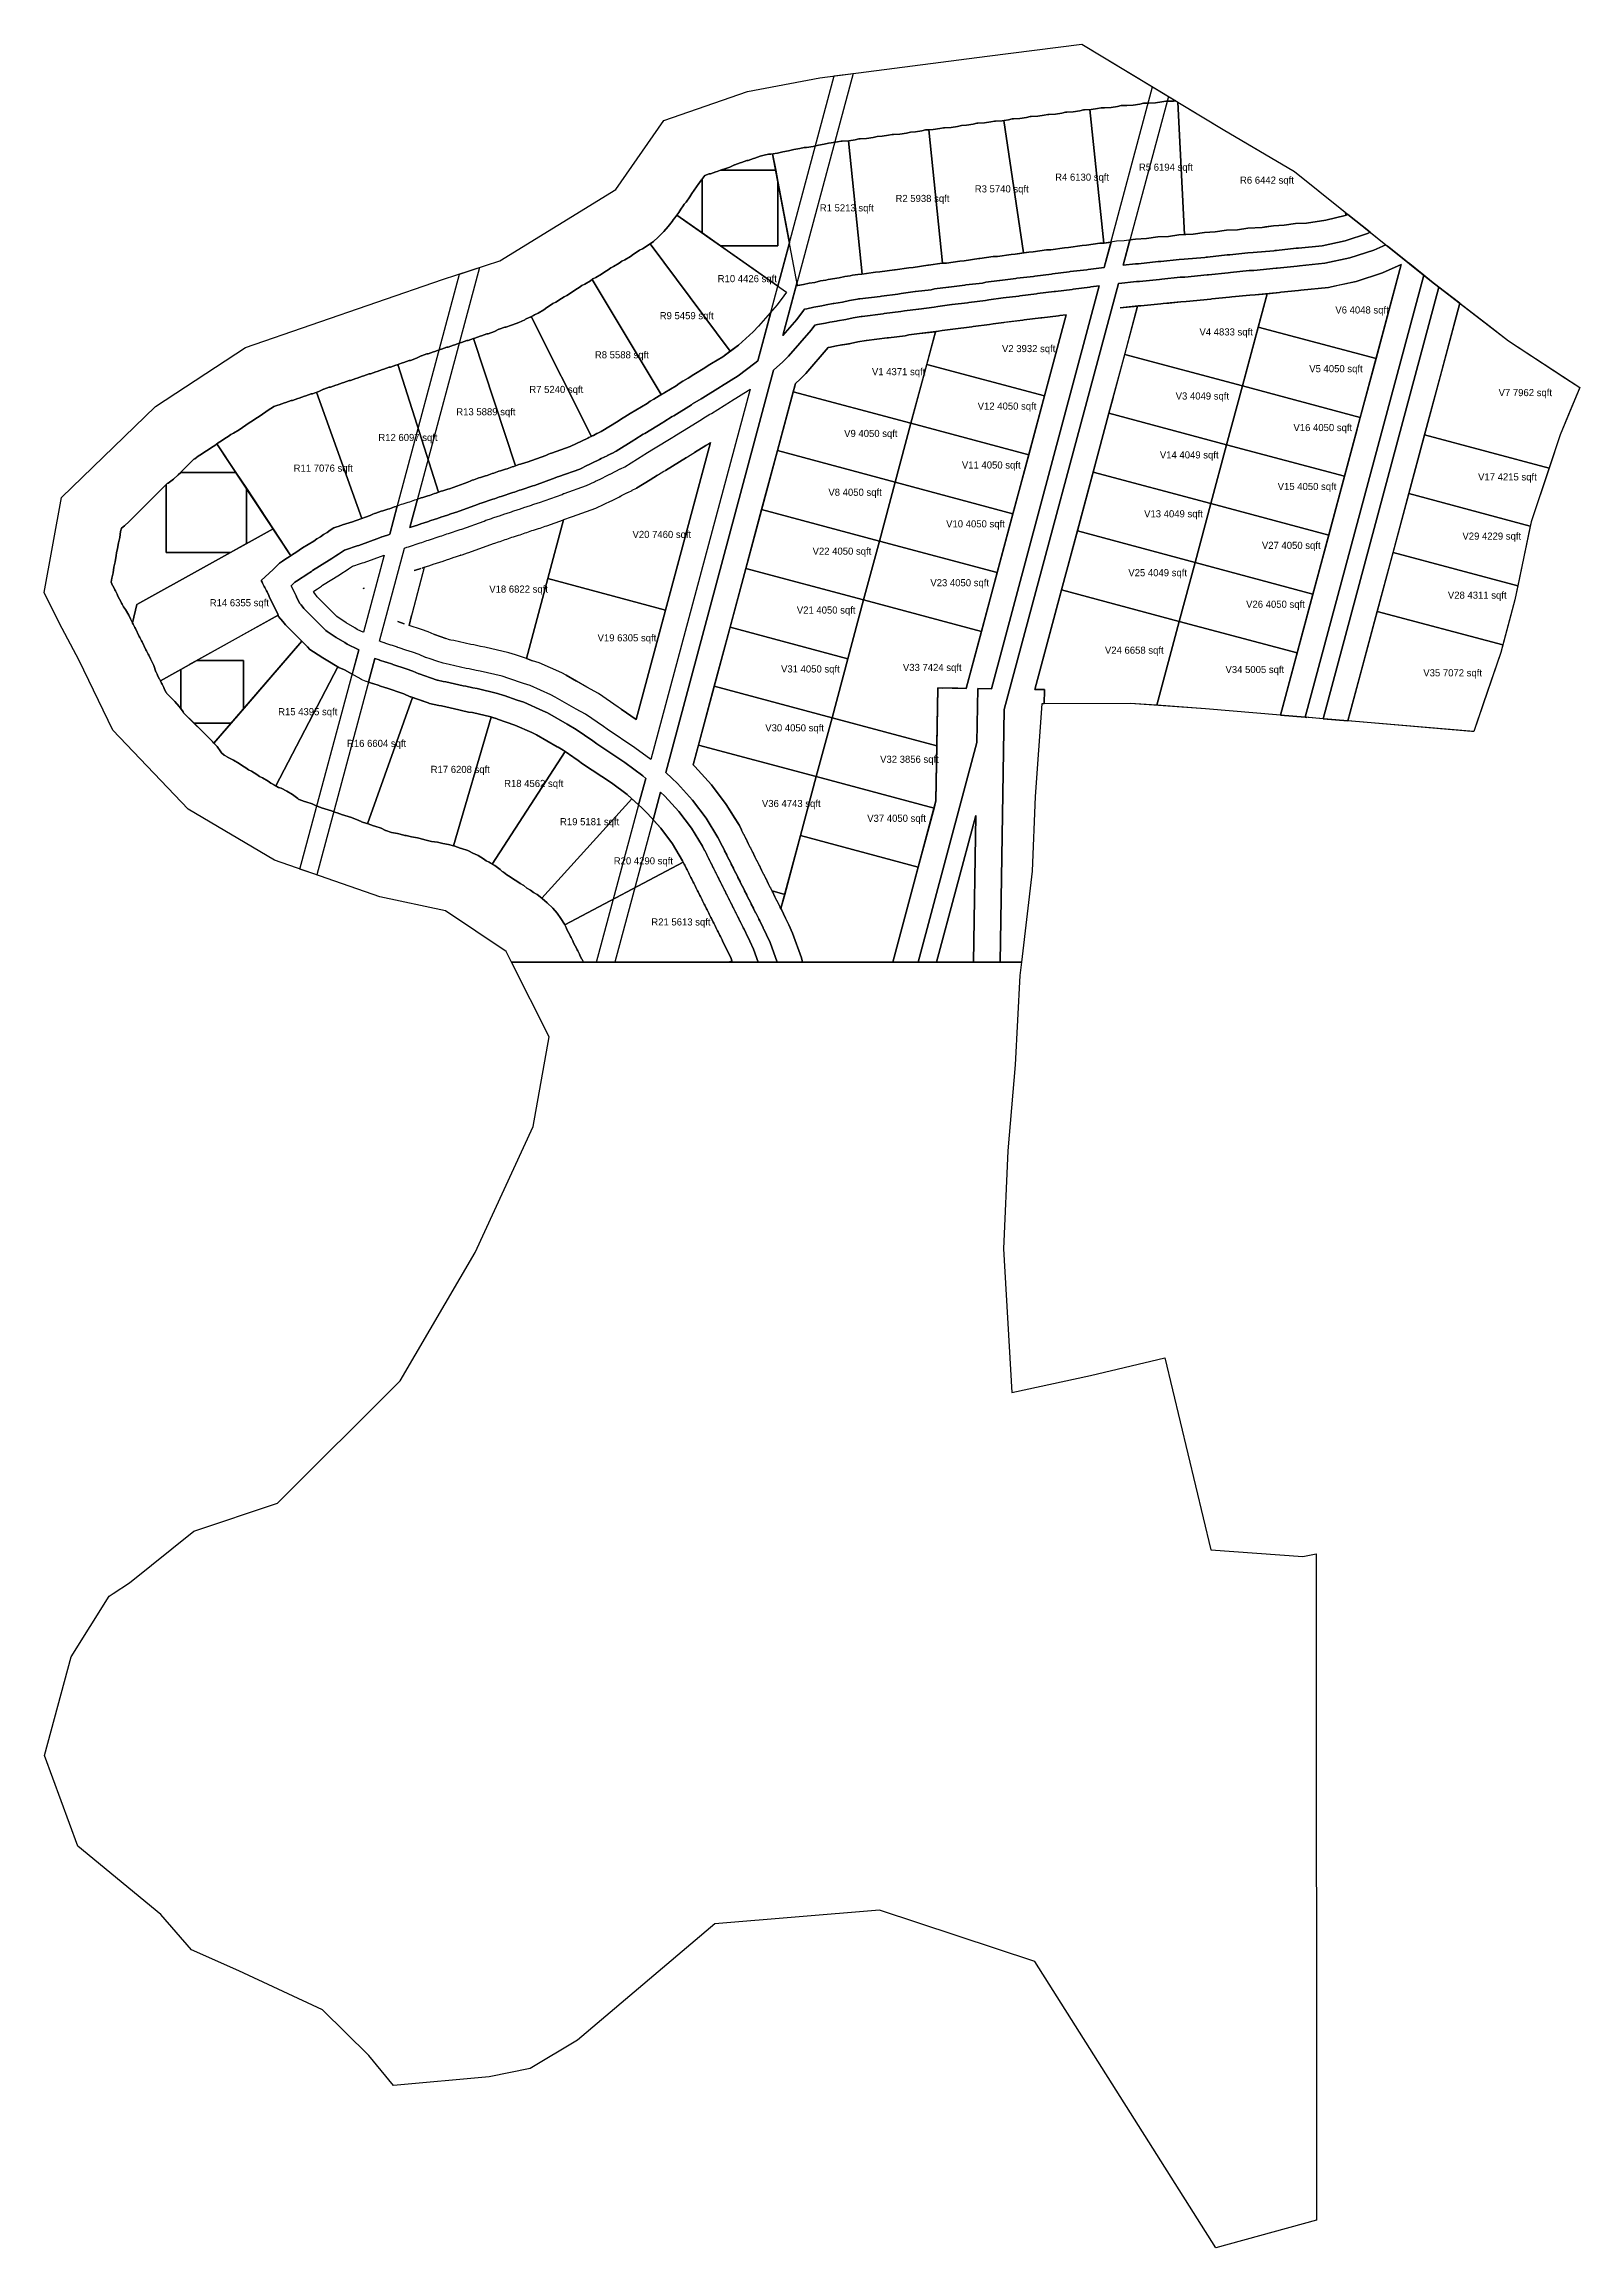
# Model space of a CAD drawing. Header units: metres. Extents: x 119 to 464, y -551 to -55.
import ezdxf

# ---------------------------------------------------------------- set-up
doc = ezdxf.new("R2010")
doc.units = ezdxf.units.M
for name, color, linetype in [('AMENITIES', 6, 'Continuous'), ('COLONY', 3, 'Continuous'), ('GARDENS', 82, 'Continuous'), ('PLOTS', 1, 'Continuous'), ('RESORT', 2, 'Continuous'), ('RIVER_PROMENADE', 62, 'Continuous'), ('ROADS', 8, 'Continuous'), ('TEXT', 7, 'Continuous')]:
    doc.layers.add(name, color=color, linetype=linetype)

msp = doc.modelspace()

# ---------------------------------------------------------------- texts
at = {"layer": 'TEXT'}
for s, p in [('R4 6130 sqft', (346.4, -85.68)), ('R5 6194 sqft', (365.24, -83.44)), ('R2 5938 sqft', (310.48, -90.47)), ('R3 5740 sqft', (328.32, -88.32)), ('R6 6442 sqft', (387.98, -86.35)), ('R1 5213 sqft', (293.45, -92.59)), ('R10 4426 sqft', (270.48, -108.51)), ('V6 4048 sqft', (409.43, -115.56)), ('R9 5459 sqft', (257.44, -116.84)), ('V4 4833 sqft', (378.86, -120.5)), ('V2 3932 sqft', (334.44, -124.25)), ('R8 5588 sqft', (242.85, -125.65)), ('V1 4371 sqft', (305.18, -129.44)), ('V5 4050 sqft', (403.56, -128.77)), ('R7 5240 sqft', (228.1, -133.44)), ('V3 4049 sqft', (373.51, -134.92)), ('V7 7962 sqft', (446.16, -134.15)), ('R13 5889 sqft', (211.67, -138.47)), ('V12 4050 sqft', (328.97, -137.19)), ('R12 6097 sqft', (194.14, -144.25)), ('V9 4050 sqft', (298.93, -143.34)), ('V16 4050 sqft', (400.01, -142.02)), ('V11 4050 sqft', (325.42, -150.44)), ('V14 4049 sqft', (369.96, -148.17)), ('R11 7076 sqft', (175.08, -151.14)), ('V15 4050 sqft', (396.46, -155.27)), ('V17 4215 sqft', (441.54, -153.12)), ('V8 4050 sqft', (295.38, -156.58)), ('V10 4050 sqft', (321.87, -163.68)), ('V13 4049 sqft', (366.41, -161.42)), ('V20 7460 sqft', (251.32, -166.06)), ('V22 4050 sqft', (291.83, -169.83)), ('V27 4050 sqft', (392.91, -168.52)), ('V29 4229 sqft', (438.02, -166.44)), ('V25 4049 sqft', (362.86, -174.67)), ('V18 6822 sqft', (219.09, -178.36)), ('V23 4050 sqft', (318.32, -176.93)), ('V28 4311 sqft', (434.75, -179.73)), ('R14 6355 sqft', (156.21, -181.43)), ('V21 4050 sqft', (288.28, -183.08)), ('V26 4050 sqft', (389.36, -181.77)), ('V19 6305 sqft', (243.46, -189.33)), ('V24 6658 sqft', (357.6, -192.11)), ('V31 4050 sqft', (284.73, -196.33)), ('V33 7424 sqft', (312.15, -195.99)), ('V34 5005 sqft', (384.72, -196.46)), ('V35 7072 sqft', (429.22, -197.2)), ('R15 4395 sqft', (171.59, -205.94)), ('V30 4050 sqft', (281.18, -209.58)), ('R16 6604 sqft', (187.08, -213.08)), ('R17 6208 sqft', (205.91, -218.93)), ('V32 3856 sqft', (307.02, -216.65)), ('R18 4562 sqft', (222.43, -222.09)), ('V36 4743 sqft', (280.43, -226.6)), ('R19 5181 sqft', (235.01, -230.69)), ('V37 4050 sqft', (304.12, -229.93)), ('R20 4290 sqft', (247.1, -239.51)), ('R21 5613 sqft', (255.55, -253.25))]:
    msp.add_text(s, height=1.6, dxfattribs=at).set_placement(p)

# ---------------------------------------------------------------- linework, layer by layer
at = {"layer": 'AMENITIES'}
for points in [[(284.01, -100.36), (271.14, -100.36), (266.98, -97.43), (266.98, -85.34), (267.58, -84.52), (268.56, -84.17), (268.85, -84.1), (270.06, -83.67), (270.35, -83.6), (271.1, -83.33), (283.53, -83.33), (284.01, -85.85), (284.01, -100.36)], [(164.44, -167.31), (160.87, -169.3), (146.44, -169.3), (146.44, -154.03), (146.63, -153.84), (146.83, -153.72), (148.02, -152.85), (149.11, -151.86), (149.67, -151.3), (162.08, -151.3), (164.44, -154.87), (164.44, -167.31)], [(163.79, -193.61), (163.79, -204.51), (161.02, -207.73), (152.7, -207.73), (150.34, -205.37), (150.22, -205.17), (149.68, -204.43), (149.68, -195.62), (153.29, -193.61), (163.79, -193.61)], [(289.58, -261.53), (289.58, -261.53), (289.33, -260.53), (289.33, -260.53), (287.34, -254.97), (287.34, -254.97), (286.46, -253.1), (286.46, -253.1), (286.33, -252.77), (286.33, -252.77), (285.83, -251.77), (285.83, -251.77), (285.75, -251.6), (285.75, -251.6), (284.82, -249.63), (284.82, -249.63), (284.82, -249.63), (284.82, -249.62), (284.82, -249.62), (284.82, -249.62), (284.82, -249.62), (284.82, -249.62), (284.82, -249.62), (284.82, -249.62), (284.7, -249.43), (284.7, -249.43), (284.7, -249.43), (289.1, -233), (289.1, -233), (289.1, -233), (315.6, -240.1), (315.6, -240.1), (315.6, -240.1), (309.86, -261.53), (309.86, -261.53), (309.86, -261.53), (289.58, -261.53), (289.58, -261.53)]]:
    msp.add_lwpolyline(points, close=True, dxfattribs=at)
at = {"layer": 'COLONY'}
msp.add_lwpolyline([(209.26, -249.96), (194.47, -246.82), (170.8, -238.57), (151.35, -227.07), (134.39, -209.29), (126.82, -193.61), (122.36, -185.17), (118.94, -178.32), (122.83, -156.97), (143.97, -136.46), (164.23, -123.19), (208.6, -107.93), (221.48, -103.71), (247.6, -87.66), (258.4, -72.16), (277.21, -65.62), (293.47, -62.5), (331.12, -57.65), (352.37, -54.94), (384.19, -74.16), (400.25, -83.6), (431.09, -108.36), (448.39, -121.73), (464.45, -132.24), (460.01, -142.83), (453.45, -162.43), (449.83, -179.95), (446.64, -191.8), (440.55, -209.62), (380.23, -204.48), (363.26, -203.28), (343.39, -203.37), (341.9, -224.25), (341.2, -241.03), (338.8, -261.53), (224.09, -261.53), (222.88, -259.14), (209.26, -249.96)], close=True, dxfattribs=at)
at = {"layer": 'GARDENS'}
for points in [[(328.54, -228.5), (319.69, -261.53), (315.55, -261.53), (328.81, -212.06), (329, -199.95), (332.04, -200), (356.32, -109.36), (354.46, -109.58), (354.21, -109.64), (350.46, -110.08), (350.21, -110.14), (346.46, -110.58), (346.21, -110.64), (342.46, -111.08), (342.21, -111.14), (338.46, -111.58), (338.21, -111.64), (334.7, -112.06), (334.68, -112.06), (331.49, -112.47), (330.71, -112.64), (326.96, -113.08), (326.71, -113.14), (323.2, -113.56), (323.18, -113.56), (319.99, -113.97), (319.21, -114.14), (315.7, -114.56), (315.68, -114.56), (312.49, -114.97), (311.71, -115.14), (307.96, -115.58), (307.71, -115.64), (302.98, -116.2), (302.96, -116.2), (302.95, -116.2), (302.74, -116.26), (300.93, -116.55), (299.32, -116.94), (297.45, -117.2), (297.24, -117.26), (295.74, -117.5), (294.74, -117.76), (292.93, -118.05), (292.33, -118.2), (291.49, -119.31), (286.41, -125.16), (285.16, -126.41), (283.05, -128.34), (258.8, -218.85), (260.16, -220.09), (261.41, -221.34), (264.83, -225.08), (267.88, -229.13), (270.54, -233.44), (271.03, -234.42), (271.04, -234.44), (271.52, -235.4), (271.53, -235.42), (271.54, -235.44), (272.01, -236.38), (272.02, -236.4), (272.03, -236.42), (272.04, -236.44), (272.51, -237.38), (272.52, -237.4), (272.53, -237.42), (272.54, -237.44), (273.01, -238.38), (273.02, -238.4), (273.03, -238.42), (273.04, -238.44), (273.51, -239.38), (273.52, -239.4), (273.53, -239.42), (273.54, -239.44), (274.01, -240.38), (274.02, -240.4), (274.03, -240.42), (274.04, -240.44), (274.51, -241.38), (274.52, -241.4), (274.53, -241.42), (274.54, -241.44), (275.01, -242.38), (275.02, -242.4), (275.03, -242.42), (275.04, -242.44), (275.51, -243.38), (275.52, -243.4), (275.53, -243.42), (275.54, -243.44), (276.01, -244.38), (276.02, -244.4), (276.03, -244.42), (276.04, -244.44), (276.51, -245.38), (276.52, -245.4), (276.53, -245.42), (276.54, -245.44), (277.01, -246.38), (277.02, -246.4), (277.03, -246.42), (277.04, -246.44), (277.51, -247.38), (277.52, -247.4), (277.53, -247.42), (277.54, -247.44), (278.01, -248.38), (278.02, -248.4), (278.03, -248.42), (278.04, -248.44), (278.51, -249.38), (278.52, -249.4), (278.53, -249.42), (278.54, -249.44), (279.01, -250.38), (279.02, -250.4), (279.03, -250.42), (279.04, -250.44), (279.7, -251.78), (279.71, -251.8), (279.73, -251.82), (279.74, -251.84), (279.97, -252.23), (280.69, -253.75), (280.73, -253.84), (280.8, -253.98), (280.82, -254.02), (281.3, -254.98), (281.44, -255.34), (282.26, -257.08), (283.85, -261.53), (279.61, -261.53), (278.57, -258.61), (277.7, -256.77), (277.63, -256.59), (277.27, -255.85), (276.44, -254.11), (276.22, -253.75), (276.2, -253.7), (275.55, -252.39), (275.53, -252.35), (275.5, -252.31), (275.48, -252.27), (275.05, -251.39), (275.03, -251.35), (275, -251.31), (274.98, -251.27), (274.55, -250.39), (274.53, -250.35), (274.5, -250.31), (274.48, -250.27), (274.05, -249.39), (274.03, -249.35), (274, -249.31), (273.98, -249.27), (273.55, -248.39), (273.53, -248.35), (273.5, -248.31), (273.48, -248.27), (273.05, -247.39), (273.03, -247.35), (273, -247.31), (272.98, -247.27), (272.55, -246.39), (272.53, -246.35), (272.5, -246.31), (272.48, -246.27), (272.05, -245.39), (272.03, -245.35), (272, -245.31), (271.98, -245.27), (271.55, -244.39), (271.53, -244.35), (271.5, -244.31), (271.48, -244.27), (271.05, -243.39), (271.03, -243.35), (271, -243.31), (270.98, -243.27), (270.55, -242.39), (270.53, -242.35), (270.5, -242.31), (270.48, -242.27), (270.05, -241.39), (270.03, -241.35), (270, -241.31), (269.98, -241.27), (269.55, -240.39), (269.53, -240.35), (269.5, -240.31), (269.48, -240.27), (269.05, -239.39), (269.03, -239.35), (269, -239.31), (268.98, -239.27), (268.55, -238.39), (268.53, -238.35), (268.5, -238.31), (268.48, -238.27), (268.05, -237.39), (268.03, -237.35), (268, -237.31), (267.55, -236.39), (267.53, -236.35), (267.05, -235.39), (264.58, -231.39), (261.75, -227.64), (258.58, -224.17), (257.63, -223.22), (247.36, -261.53), (243.22, -261.53), (254.3, -220.17), (253.63, -219.56), (249.61, -216.59), (243.28, -212.37), (242.41, -211.71), (238.64, -209.14), (236.58, -207.99), (232.16, -205.42), (231.16, -204.92), (226.87, -203.02), (225.37, -202.52), (222.42, -201.52), (222.36, -201.51), (220.92, -201.02), (216.34, -199.94), (215.41, -199.81), (213.84, -199.44), (213.2, -199.35), (209.34, -198.44), (208.7, -198.35), (207.45, -198.06), (207.37, -198.02), (205.87, -197.52), (203.3, -196.65), (203.25, -196.63), (201.87, -196.02), (200.37, -195.52), (197.42, -194.52), (197.36, -194.51), (197.31, -194.49), (195.92, -194.02), (195.86, -194.01), (195.81, -193.99), (194.42, -193.52), (194.36, -193.51), (194.31, -193.49), (193.35, -193.17), (180.3, -241.88), (176.51, -240.56), (189.72, -191.24), (188.98, -190.83), (187.69, -190.26), (187.15, -189.95), (186.61, -189.59), (184.65, -188.45), (182.61, -187.09), (182.29, -186.9), (182.08, -186.67), (177.37, -181.96), (176.75, -181.14), (176.4, -180.76), (175.7, -179.28), (175.63, -179.09), (175.25, -178.32), (174.56, -176.85), (175.38, -176.03), (176.11, -175.58), (176.65, -175.17), (177.61, -174.58), (178.15, -174.17), (179.11, -173.58), (179.33, -173.41), (183.11, -171.08), (183.65, -170.67), (184.61, -170.08), (185.15, -169.67), (186.11, -169.08), (186.49, -168.8), (186.75, -168.73), (187.89, -168.32), (188.25, -168.23), (189.39, -167.82), (189.75, -167.73), (194.43, -166.05), (194.94, -165.81), (195.25, -165.73), (196.39, -165.32), (196.69, -165.24), (212.38, -106.69), (216.92, -105.2), (201.24, -163.73), (201.25, -163.73), (202.39, -163.32), (202.75, -163.23), (203.89, -162.82), (204.25, -162.73), (205.39, -162.32), (205.75, -162.23), (206.89, -161.82), (207.25, -161.73), (208.39, -161.32), (208.75, -161.23), (209.89, -160.82), (210.25, -160.73), (211.39, -160.32), (211.75, -160.23), (216.43, -158.55), (216.94, -158.31), (217.25, -158.23), (218.39, -157.82), (218.75, -157.73), (219.89, -157.32), (220.25, -157.23), (221.39, -156.82), (221.75, -156.73), (222.89, -156.32), (223.25, -156.23), (224.39, -155.82), (224.75, -155.73), (225.89, -155.32), (226.25, -155.23), (227.39, -154.82), (227.75, -154.73), (228.89, -154.32), (229.25, -154.23), (233.93, -152.55), (234.44, -152.31), (234.75, -152.23), (239.43, -150.55), (241.22, -149.7), (241.41, -149.63), (242.18, -149.25), (243.91, -148.43), (244.28, -148.21), (245.61, -147.55), (245.65, -147.53), (245.69, -147.5), (246.61, -147.05), (246.65, -147.03), (247.61, -146.55), (251.61, -144.08), (251.83, -143.91), (253.75, -142.73), (254.11, -142.55), (258.11, -140.08), (258.33, -139.91), (260.25, -138.73), (260.61, -138.55), (264.61, -136.08), (264.83, -135.91), (266.75, -134.73), (267.11, -134.55), (271.11, -132.08), (271.33, -131.91), (275.11, -129.58), (278.86, -126.75), (279.49, -126.18), (296.66, -62.09), (300.95, -61.54), (285.14, -120.53), (288.29, -116.91), (289.79, -114.91), (290.02, -114.59), (290.57, -114.51), (292.13, -114.13), (293.92, -113.84), (294.89, -113.59), (296.42, -113.34), (296.62, -113.29), (298.57, -113.01), (300.13, -112.63), (301.92, -112.34), (302.12, -112.29), (302.43, -112.24), (307.04, -111.7), (307.3, -111.64), (311.04, -111.2), (311.77, -111.04), (314.87, -110.63), (314.97, -110.62), (318.54, -110.2), (319.27, -110.04), (322.37, -109.63), (322.47, -109.62), (326.04, -109.2), (326.3, -109.14), (330.04, -108.7), (330.77, -108.54), (333.87, -108.13), (333.97, -108.12), (337.54, -107.7), (337.8, -107.64), (341.54, -107.2), (341.8, -107.14), (345.54, -106.7), (345.8, -106.64), (349.54, -106.2), (349.8, -106.14), (353.54, -105.7), (353.8, -105.64), (357.43, -105.21), (368.32, -64.58), (371.89, -66.73), (361.71, -104.7), (364.48, -104.4), (365.16, -104.36), (369.59, -103.89), (370.16, -103.86), (374.27, -103.42), (375.41, -103.37), (380.06, -102.93), (380.35, -102.88), (380.66, -102.86), (385.09, -102.39), (385.66, -102.36), (389.77, -101.92), (390.91, -101.87), (395.56, -101.43), (395.85, -101.38), (396.16, -101.36), (400.59, -100.89), (401.16, -100.86), (406.44, -100.3), (411.62, -99.2), (416.67, -97.56), (417.29, -97.28), (420.79, -100.09), (418.1, -101.29), (412.66, -103.06), (407.06, -104.25), (401.37, -104.85), (400.85, -104.88), (396.37, -105.35), (396.32, -105.35), (396.12, -105.39), (391.1, -105.86), (390.04, -105.91), (385.87, -106.35), (385.35, -106.38), (380.87, -106.85), (380.82, -106.85), (380.62, -106.89), (375.6, -107.36), (374.54, -107.41), (370.37, -107.85), (369.85, -107.88), (365.37, -108.35), (364.68, -108.39), (360.71, -108.83), (360.61, -108.83), (334.93, -204.67), (334.01, -261.53), (328.01, -261.53), (328.54, -228.5)], [(271.56, -83.17), (271.85, -83.1), (273.24, -82.61), (274.28, -82.12), (274.35, -82.1), (275.56, -81.67), (275.85, -81.6), (277.06, -81.17), (277.35, -81.1), (278.56, -80.67), (278.85, -80.6), (280.06, -80.17), (280.35, -80.1), (280.61, -80.01), (280.93, -79.96), (281.93, -79.71), (282.47, -79.68), (282.84, -79.62), (283.53, -83.33), (271.1, -83.33), (271.56, -83.17)], [(400.25, -83.6), (400.25, -83.6), (400.25, -83.6), (400.25, -83.6)], [(262.18, -92.07), (262.72, -91.33), (262.93, -90.98), (263.35, -90.52), (264.22, -89.33), (264.68, -88.57), (265.22, -87.83), (265.68, -87.07), (266.22, -86.33), (266.43, -85.98), (266.85, -85.52), (266.98, -85.34), (266.98, -97.43), (261.28, -93.43), (261.72, -92.83), (262.18, -92.07)], [(286.6, -99.66), (283.99, -109.38), (267.92, -98.1), (271.14, -100.36), (284.01, -100.36), (284.01, -85.85), (286.6, -99.66)], [(411.61, -93.48), (411.61, -93.48), (411.61, -93.48), (411.61, -93.48)], [(416.67, -97.56), (417.28, -97.28), (412.26, -93.25), (411.83, -93.4), (411.83, -93.4), (411.83, -93.4), (411.66, -92.76), (417.29, -97.28), (416.67, -97.56)], [(363.23, -99.02), (364.48, -98.83), (363.23, -99.02), (363.23, -99.02)], [(375.5, -97.81), (375.5, -97.81), (375.5, -97.81), (375.5, -97.81), (375.5, -97.81)], [(377.43, -97.71), (377.43, -97.71), (377.43, -97.71), (377.43, -97.71)], [(382.43, -97.21), (382.43, -97.21), (382.43, -97.21), (382.43, -97.21)], [(387.43, -96.71), (387.43, -96.71), (387.43, -96.71), (387.43, -96.71)], [(392.93, -96.21), (392.93, -96.21), (392.93, -96.21), (392.93, -96.21)], [(397.93, -95.71), (397.93, -95.71), (397.93, -95.71), (397.93, -95.71)], [(402.93, -95.21), (402.93, -95.21), (402.93, -95.21), (402.93, -95.21)], [(407.31, -94.56), (407.31, -94.56), (407.31, -94.56), (407.31, -94.56)], [(358.97, -99.48), (358.97, -99.48), (357.43, -99.71), (358.97, -99.48)], [(425.6, -103.96), (421.14, -100.38), (425.61, -103.96), (425.6, -103.96)], [(425.79, -104.1), (431.09, -108.36), (429.3, -106.93), (425.79, -104.1)], [(285.14, -120.53), (288.3, -108.74), (288.4, -109.27), (289.81, -109.06), (288.15, -109.31), (285.14, -120.53)], [(402.65, -206.39), (429.3, -106.93), (431.09, -108.36), (432.72, -109.62), (406.7, -206.74), (402.65, -206.39)], [(437.44, -113.27), (437.44, -113.27), (437.44, -113.27), (437.44, -113.27), (432.72, -109.62), (431.09, -108.36), (437.44, -113.27)], [(364.95, -113.88), (364.95, -113.88), (364.95, -113.88), (364.94, -113.89), (364.94, -113.89), (364.94, -113.89), (364.95, -113.89), (361.03, -114.32), (364.95, -113.88)], [(365.07, -113.87), (365.07, -113.87), (365.07, -113.87), (365.07, -113.87)], [(370.15, -113.37), (370.15, -113.37), (370.15, -113.37), (370.15, -113.37)], [(374.68, -112.92), (374.68, -112.92), (374.68, -112.92), (374.68, -112.92)], [(381.68, -112.29), (381.68, -112.29), (381.68, -112.29), (381.68, -112.29)], [(385.65, -111.87), (385.65, -111.87), (385.65, -111.87), (385.65, -111.87)], [(390.18, -111.42), (390.18, -111.42), (390.18, -111.42), (390.18, -111.42)], [(394.09, -111.1), (394.09, -111.1), (394.09, -111.1), (394.09, -111.1), (394.09, -111.1), (394.09, -111.1), (394.09, -111.1)], [(397.18, -110.79), (397.18, -110.79), (397.18, -110.79), (397.18, -110.79)], [(401.15, -110.37), (401.15, -110.37), (401.15, -110.37), (401.15, -110.37)], [(282.4, -115.33), (282.4, -115.34), (279.69, -118.44), (282.4, -115.33)], [(326.37, -199.91), (326.37, -199.91), (329.8, -187.11), (329.8, -187.11), (329.8, -187.11), (329.8, -187.11), (333.35, -173.86), (336.9, -160.61), (340.45, -147.36), (344, -134.11), (344, -134.11), (344, -134.11), (344, -134.11), (348.89, -115.84), (348.9, -115.84), (326.37, -199.91)], [(327.92, -118.51), (327.92, -118.51), (327.92, -118.51), (327.92, -118.51)], [(332.48, -117.88), (332.48, -117.88), (332.48, -117.88), (332.48, -117.88)], [(334.88, -117.57), (334.88, -117.57), (334.88, -117.57), (334.88, -117.57)], [(339.42, -117.01), (339.42, -117.01), (339.42, -117.01), (339.42, -117.01)], [(343.42, -116.51), (343.42, -116.51), (343.42, -116.51), (343.42, -116.51)], [(347.42, -116.01), (347.42, -116.01), (347.42, -116.01), (347.42, -116.01)], [(392.08, -118.6), (392.08, -118.6), (392.08, -118.6), (392.08, -118.6), (392.08, -118.6)], [(443.94, -118.29), (443.94, -118.29), (443.94, -118.29), (443.94, -118.29)], [(296.85, -122.88), (296.85, -122.88), (296.85, -122.88), (296.85, -122.88)], [(298.52, -122.6), (298.52, -122.6), (298.52, -122.6), (298.52, -122.6)], [(302.01, -121.94), (302.01, -121.94), (302.01, -121.94), (302.01, -121.94)], [(303.94, -121.62), (303.94, -121.62), (303.94, -121.62), (303.94, -121.62), (303.94, -121.62)], [(308.92, -121.01), (308.92, -121.01), (308.92, -121.01), (308.92, -121.01)], [(313.48, -120.38), (313.48, -120.38), (313.48, -120.38), (313.48, -120.38)], [(315.88, -120.07), (315.88, -120.07), (315.88, -120.07), (315.88, -120.07)], [(319.47, -119.65), (319.47, -119.65), (319.47, -119.65), (319.47, -119.65), (319.47, -119.65), (319.47, -119.65), (319.47, -119.65)], [(320.98, -119.38), (320.98, -119.38), (320.98, -119.38), (320.98, -119.38)], [(323.38, -119.07), (323.38, -119.07), (323.38, -119.07), (323.38, -119.07)], [(317.5, -127.01), (317.5, -127.01), (317.5, -127.01), (317.5, -127.01), (317.5, -127.01)], [(289.05, -130.3), (289.05, -130.3), (287.95, -131.3), (287.95, -131.3), (287.95, -131.3), (287.95, -131.3), (287.95, -131.3), (289.05, -130.3)], [(388.53, -131.85), (388.53, -131.85), (388.53, -131.85), (388.53, -131.85), (388.53, -131.85)], [(464.45, -132.24), (464.45, -132.24), (464.45, -132.24), (464.45, -132.24), (464.45, -132.24), (464.45, -132.24), (464.45, -132.24), (464.45, -132.24), (464.45, -132.24)], [(359.44, -134.46), (358.49, -138), (354.94, -151.24), (351.39, -164.49), (347.84, -177.74), (347.84, -177.74), (347.84, -177.74), (347.84, -177.74), (341.83, -200.16), (341.83, -200.16), (341.83, -200.16), (343.92, -200.19), (341.83, -200.16), (359.44, -134.46)], [(462.28, -137.41), (462.28, -137.41), (462.28, -137.41), (462.28, -137.41), (462.28, -137.41), (462.28, -137.41), (462.28, -137.41), (462.28, -137.41)], [(313.95, -140.26), (313.95, -140.26), (313.95, -140.26), (313.95, -140.26), (313.95, -140.26)], [(402.65, -206.39), (403.03, -206.42), (397.09, -205.92), (397.09, -205.92), (397.09, -205.92), (400.83, -191.94), (400.83, -191.94), (400.83, -191.94), (400.83, -191.94), (404.38, -178.69), (407.93, -165.44), (411.48, -152.19), (414.33, -141.57), (397.09, -205.91), (402.65, -206.39)], [(152.63, -148.34), (152.83, -148.22), (153.57, -147.68), (154.33, -147.22), (155.07, -146.68), (155.83, -146.22), (156.57, -145.68), (157.33, -145.22), (157.83, -144.86), (162.08, -151.3), (149.67, -151.3), (149.11, -151.86), (152.63, -148.34)], [(252.17, -206.88), (248.77, -204.61), (248.77, -204.61), (248.77, -204.61), (252.17, -206.87), (252.17, -206.87), (252.17, -206.87), (258.76, -182.27), (258.76, -182.27), (258.76, -182.27), (258.76, -182.27), (258.76, -182.27), (258.76, -182.27), (258.76, -182.27), (258.76, -182.27), (265.86, -155.78), (265.86, -155.78), (265.86, -155.78), (265.86, -155.78), (268.85, -144.61), (268.86, -144.61), (252.17, -206.88)], [(263.47, -147.92), (263.47, -147.92), (258.74, -150.85), (258.74, -150.85), (258.74, -150.85), (258.74, -150.85), (258.74, -150.85), (258.74, -150.85), (258.74, -150.85), (258.73, -150.85), (258.73, -150.85), (258.73, -150.85), (258.73, -150.85), (263.47, -147.92)], [(263.67, -147.77), (263.67, -147.77), (263.67, -147.77), (263.67, -147.77)], [(267.84, -145.24), (265.24, -146.85), (265.24, -146.85), (265.24, -146.85), (265.24, -146.85), (265.24, -146.85), (265.24, -146.85), (265.24, -146.85), (265.23, -146.85), (265.23, -146.85), (265.23, -146.85), (265.23, -146.85), (267.84, -145.24)], [(256.97, -151.92), (256.97, -151.92), (255.31, -152.95), (255.31, -152.95), (255.31, -152.95), (252.24, -154.85), (252.24, -154.85), (252.24, -154.85), (252.24, -154.85), (252.24, -154.85), (252.24, -154.85), (252.24, -154.85), (252.24, -154.85), (252.24, -154.85), (252.24, -154.85), (252.23, -154.85), (252.23, -154.85), (252.23, -154.85), (252.23, -154.85), (252.23, -154.85), (252.23, -154.85), (256.97, -151.92)], [(257.17, -151.77), (257.17, -151.77), (257.17, -151.77), (257.17, -151.77)], [(457.5, -150.33), (457.5, -150.33), (457.5, -150.33), (457.5, -150.33), (457.5, -150.33), (457.5, -150.33), (457.5, -150.33), (457.5, -150.33), (457.5, -150.33), (457.5, -150.33), (457.5, -150.33)], [(138.36, -184.23), (137.98, -183.43), (137.22, -182.17), (136.79, -181.58), (136.48, -180.93), (136.36, -180.73), (135.98, -179.93), (135.86, -179.73), (135.48, -178.93), (135.36, -178.73), (134.98, -177.93), (134.86, -177.73), (134.48, -176.93), (134.36, -176.73), (134.02, -176.02), (134.16, -175.13), (134.46, -173.93), (134.66, -172.63), (134.96, -171.43), (135.18, -169.97), (135.21, -169.43), (135.46, -168.43), (135.66, -167.13), (135.96, -165.93), (136.16, -164.63), (136.36, -163.83), (137.02, -163.35), (138.11, -162.36), (146.44, -154.03), (146.44, -169.3), (160.87, -169.3), (164.44, -167.31), (164.44, -154.87), (170.45, -163.97), (139.81, -181.01), (138.82, -185.15), (138.48, -184.43), (138.36, -184.23)], [(201.24, -163.73), (202.95, -157.36), (203.78, -157.06), (202.95, -157.36), (201.24, -163.73)], [(244.92, -158.45), (244.92, -158.45), (244.92, -158.45), (244.92, -158.45), (244.92, -158.45), (244.92, -158.45)], [(246.37, -157.76), (246.37, -157.76), (246.37, -157.76), (246.37, -157.76), (246.37, -157.76), (246.37, -157.76)], [(248.57, -156.69), (248.4, -156.8), (248.4, -156.8), (248.4, -156.8), (248.4, -156.8), (248.4, -156.8), (248.4, -156.8), (248.4, -156.8), (248.4, -156.8), (248.4, -156.8), (248.4, -156.8), (248.39, -156.8), (248.39, -156.8), (248.39, -156.8), (248.39, -156.8), (248.39, -156.8), (248.39, -156.8), (248.57, -156.69)], [(248.83, -156.54), (248.83, -156.54), (248.83, -156.54), (248.83, -156.54)], [(198.11, -158.98), (198.39, -158.88), (196.69, -165.24), (198.39, -158.88), (198.11, -158.98)], [(231.67, -163.41), (231.67, -163.41), (231.67, -163.41), (231.67, -163.41)], [(235.81, -161.96), (235.81, -161.96), (235.81, -161.96), (235.81, -161.96), (235.81, -161.96), (235.81, -161.96), (235.81, -161.96), (235.81, -161.96), (235.81, -161.96)], [(237.81, -161.22), (237.81, -161.22), (237.81, -161.22), (237.81, -161.22), (237.81, -161.22), (237.81, -161.22)], [(453.25, -163.39), (453.25, -163.39), (453.25, -163.39), (453.25, -163.39), (453.25, -163.39), (453.25, -163.39), (453.25, -163.39)], [(220.31, -167.22), (220.31, -167.22), (220.31, -167.22), (220.31, -167.22)], [(221.17, -166.91), (221.17, -166.91), (221.17, -166.91), (221.17, -166.91)], [(222.67, -166.41), (222.67, -166.41), (222.67, -166.41), (222.67, -166.41)], [(224.17, -165.91), (224.17, -165.91), (224.17, -165.91), (224.17, -165.91)], [(225.67, -165.41), (225.67, -165.41), (225.67, -165.41), (225.67, -165.41)], [(227.17, -164.91), (227.17, -164.91), (227.17, -164.91), (227.17, -164.91)], [(228.67, -164.41), (228.67, -164.41), (228.67, -164.41), (228.67, -164.41)], [(230.17, -163.91), (230.17, -163.91), (230.17, -163.91), (230.17, -163.91)], [(202.52, -173.33), (202.17, -173.41), (202.52, -173.32), (203.67, -172.91), (202.52, -173.33)], [(204.55, -172.63), (204.55, -172.63), (204.55, -172.63), (204.55, -172.63), (204.55, -172.63), (204.55, -172.64), (204.55, -172.64), (204.55, -172.64), (204.55, -172.64), (204.55, -172.64), (204.55, -172.64), (204.55, -172.64), (204.55, -172.64), (204.55, -172.64), (204.02, -172.82), (204.55, -172.63)], [(205.17, -172.41), (205.17, -172.41), (205.17, -172.41), (205.17, -172.41), (205.17, -172.41), (205.17, -172.41)], [(206.67, -171.91), (206.67, -171.91), (206.67, -171.91), (206.67, -171.91), (206.67, -171.91), (206.67, -171.91)], [(208.17, -171.41), (208.17, -171.41), (208.17, -171.41), (208.17, -171.41), (208.17, -171.41), (208.17, -171.41)], [(209.67, -170.91), (209.67, -170.91), (209.67, -170.91), (209.67, -170.91), (209.67, -170.91), (209.67, -170.91)], [(211.17, -170.41), (211.17, -170.41), (211.17, -170.41), (211.17, -170.41), (211.17, -170.41), (211.17, -170.41)], [(212.67, -169.91), (212.67, -169.91), (212.65, -169.92), (212.65, -169.92), (212.65, -169.92), (212.67, -169.91), (212.67, -169.91)], [(214.17, -169.41), (214.17, -169.41), (214.17, -169.41), (214.17, -169.41)], [(190.7, -177.4), (190.95, -177.34), (190.7, -177.41), (190.7, -177.4)], [(232.27, -175.17), (232.27, -175.17), (232.27, -175.17), (232.27, -175.17), (232.27, -175.17), (232.27, -175.17), (232.27, -175.17), (232.27, -175.17), (232.27, -175.17), (232.27, -175.17), (232.27, -175.17), (232.27, -175.17), (232.27, -175.17)], [(450.47, -176.84), (450.47, -176.84), (450.47, -176.84), (450.47, -176.84), (450.47, -176.84), (450.47, -176.84), (450.47, -176.84)], [(172.67, -184.84), (173.24, -185.61), (176.92, -189.29), (162.05, -206.53), (163.79, -204.51), (163.79, -193.61), (153.29, -193.61), (151.73, -194.48), (171.57, -183.45), (171.68, -183.76), (172.67, -184.84)], [(303.3, -180.01), (303.3, -180.01), (303.3, -180.01), (303.3, -180.01), (303.3, -180.01)], [(449.83, -179.95), (449.83, -179.95), (449.83, -179.95), (449.83, -179.95)], [(199.93, -185.36), (199.97, -185.38), (199.93, -185.37), (198.52, -184.89), (199.93, -185.36)], [(201.63, -183.52), (201.04, -185.73), (201.04, -185.73), (201.63, -183.52)], [(203.81, -186.67), (203.81, -186.67), (203.81, -186.67), (203.81, -186.67)], [(206.75, -187.81), (206.75, -187.81), (206.75, -187.81), (206.75, -187.81), (206.75, -187.81), (206.75, -187.81)], [(209.31, -188.67), (209.31, -188.67), (206.75, -187.81), (209.31, -188.67)], [(374.33, -184.84), (374.33, -184.84), (374.33, -184.84), (374.33, -184.84), (374.33, -184.84), (374.33, -184.84), (374.33, -184.84)], [(192.84, -198.79), (191.93, -198.48), (193.35, -193.17), (191.93, -198.48), (192.84, -198.79)], [(210.15, -188.95), (210.15, -188.95), (210.15, -188.95), (210.15, -188.95), (210.15, -188.95), (210.15, -188.95)], [(210.44, -189.02), (210.44, -189.02), (210.44, -189.02), (210.44, -189.02), (210.44, -189.02), (210.44, -189.02)], [(214.94, -190.02), (214.94, -190.02), (214.94, -190.02), (214.94, -190.02), (214.94, -190.02), (214.94, -190.02)], [(217.15, -190.48), (217.15, -190.48), (217.15, -190.48), (217.15, -190.48), (217.15, -190.48), (217.15, -190.48)], [(224.97, -192.38), (224.97, -192.38), (224.97, -192.38), (224.97, -192.38), (224.97, -192.38), (224.97, -192.38)], [(227.43, -193.21), (227.43, -193.21), (227.43, -193.21), (227.43, -193.21), (227.43, -193.21), (227.43, -193.21), (227.44, -193.21), (227.43, -193.21), (227.43, -193.21)], [(228.81, -193.67), (228.81, -193.67), (227.44, -193.21), (228.81, -193.67)], [(446.64, -191.8), (446.64, -191.8), (446.64, -191.8), (446.64, -191.8), (446.64, -191.8), (446.64, -191.8)], [(447.09, -190.14), (447.09, -190.14), (447.09, -190.14), (447.09, -190.14), (447.09, -190.14), (447.09, -190.14), (447.09, -190.14), (447.09, -190.14), (447.09, -190.14)], [(149.35, -203.98), (148.36, -202.89), (146.55, -201.08), (146.48, -200.93), (146.36, -200.73), (145.98, -199.93), (145.86, -199.73), (145.48, -198.93), (145.36, -198.73), (145.1, -198.17), (149.68, -195.62), (149.68, -204.43), (150.22, -205.17), (149.35, -203.98)], [(188.26, -196.71), (186.54, -195.76), (188.26, -196.71), (188.26, -196.71)], [(236.41, -196.93), (236.41, -196.93), (236.41, -196.93), (236.42, -196.93), (236.42, -196.93), (236.42, -196.93), (236.42, -196.93), (236.42, -196.93), (236.42, -196.93), (238.74, -198.28), (236.41, -196.93), (236.41, -196.93)], [(320.01, -199.81), (320.01, -199.81), (321.07, -199.83), (320.01, -199.81), (320.01, -199.81)], [(344, -200.2), (344, -200.2), (344, -200.2), (343.95, -203.37), (343.95, -203.37), (344, -200.2)], [(442.75, -203.17), (442.75, -203.17), (442.75, -203.17), (442.75, -203.17), (442.75, -203.17)], [(157.15, -212.21), (156.86, -211.89), (152.7, -207.73), (161.02, -207.73), (157.15, -212.21)], [(296.2, -206.5), (296.2, -206.5), (296.2, -206.5), (296.2, -206.5), (296.2, -206.5)], [(369.28, -203.71), (369.28, -203.71), (369.28, -203.71), (369.28, -203.71), (369.28, -203.71), (369.28, -203.71), (369.28, -203.71)], [(406.7, -206.73), (412.27, -207.21), (412.27, -207.21), (412.27, -207.21), (412.27, -207.21), (406.7, -206.74), (406.7, -206.73)], [(440.55, -209.62), (440.55, -209.62), (440.55, -209.62), (440.55, -209.62), (440.55, -209.62), (440.55, -209.62), (440.55, -209.62)], [(252.7, -226.14), (252.7, -226.14), (254.3, -220.17), (252.7, -226.14)], [(292.65, -219.75), (292.65, -219.75), (292.65, -219.75), (292.65, -219.75), (292.65, -219.75)], [(255.96, -229.46), (255.96, -229.46), (257.63, -223.22), (255.96, -229.46)], [(272.42, -226.03), (272.42, -226.03), (274.28, -229.03), (275.35, -230.76), (275.35, -230.76), (275.35, -230.76), (275.35, -230.76), (275.35, -230.76), (275.35, -230.76), (275.35, -230.76), (275.35, -230.77), (275.35, -230.77), (275.35, -230.77), (275.35, -230.77), (272.42, -226.03)], [(309.86, -261.53), (309.86, -261.53), (309.86, -261.53), (309.86, -261.53), (315.6, -240.1), (315.6, -240.1), (315.6, -240.1), (315.6, -240.1), (319.15, -226.85), (319.59, -225.2), (319.59, -225.22), (309.86, -261.53)], [(276.34, -232.75), (276.34, -232.76), (276.35, -232.76), (276.35, -232.76), (276.35, -232.76), (276.35, -232.76), (276.35, -232.76), (276.35, -232.76), (276.35, -232.76), (276.35, -232.76), (276.35, -232.76), (276.35, -232.77), (276.35, -232.77), (276.35, -232.77), (276.35, -232.77), (276.35, -232.77), (276.35, -232.77), (276.34, -232.75)], [(289.1, -233), (289.1, -233), (289.1, -233), (289.1, -233), (289.1, -233)], [(276.81, -233.7), (276.83, -233.73), (276.83, -233.73), (276.83, -233.73), (276.83, -233.73), (276.83, -233.73), (276.83, -233.73), (276.83, -233.73), (276.83, -233.74), (276.81, -233.7), (276.81, -233.7)], [(276.84, -233.75), (276.84, -233.76), (276.85, -233.76), (276.85, -233.76), (276.85, -233.76), (276.85, -233.76), (276.85, -233.76), (276.85, -233.76), (276.85, -233.76), (276.85, -233.76), (276.85, -233.76), (276.85, -233.77), (276.85, -233.77), (276.85, -233.77), (276.85, -233.77), (276.85, -233.77), (276.85, -233.77), (276.84, -233.75)], [(277.31, -234.7), (277.33, -234.73), (277.33, -234.73), (277.33, -234.73), (277.33, -234.73), (277.33, -234.73), (277.33, -234.73), (277.33, -234.73), (277.33, -234.74), (277.31, -234.7), (277.31, -234.7)], [(277.34, -234.75), (277.34, -234.76), (277.35, -234.76), (277.35, -234.76), (277.35, -234.76), (277.35, -234.76), (277.35, -234.76), (277.35, -234.76), (277.35, -234.76), (277.35, -234.76), (277.35, -234.76), (277.35, -234.77), (277.35, -234.77), (277.35, -234.77), (277.35, -234.77), (277.35, -234.77), (277.35, -234.77), (277.34, -234.75)], [(277.81, -235.7), (277.83, -235.73), (277.83, -235.73), (277.83, -235.73), (277.83, -235.73), (277.83, -235.73), (277.83, -235.73), (277.83, -235.73), (277.83, -235.74), (277.81, -235.7), (277.81, -235.7)], [(277.84, -235.75), (277.84, -235.76), (277.85, -235.76), (277.85, -235.76), (277.85, -235.76), (277.85, -235.76), (277.85, -235.76), (277.85, -235.76), (277.85, -235.76), (277.85, -235.76), (277.85, -235.76), (277.85, -235.77), (277.85, -235.77), (277.85, -235.77), (277.85, -235.77), (277.85, -235.77), (277.85, -235.77), (277.84, -235.75)], [(278.31, -236.7), (278.33, -236.73), (278.33, -236.73), (278.33, -236.73), (278.33, -236.73), (278.33, -236.73), (278.33, -236.73), (278.33, -236.73), (278.33, -236.74), (278.31, -236.7), (278.31, -236.7)], [(278.34, -236.75), (278.34, -236.76), (278.35, -236.76), (278.35, -236.76), (278.35, -236.76), (278.35, -236.76), (278.35, -236.76), (278.35, -236.76), (278.35, -236.76), (278.35, -236.76), (278.35, -236.76), (278.35, -236.77), (278.35, -236.77), (278.35, -236.77), (278.35, -236.77), (278.35, -236.77), (278.35, -236.77), (278.34, -236.75)], [(278.81, -237.7), (278.83, -237.73), (278.83, -237.73), (278.83, -237.73), (278.83, -237.73), (278.83, -237.73), (278.83, -237.73), (278.83, -237.73), (278.83, -237.74), (278.81, -237.7), (278.81, -237.7)], [(278.84, -237.75), (278.84, -237.76), (278.85, -237.76), (278.85, -237.76), (278.85, -237.76), (278.85, -237.76), (278.85, -237.76), (278.85, -237.76), (278.85, -237.76), (278.85, -237.76), (278.85, -237.76), (278.85, -237.77), (278.85, -237.77), (278.85, -237.77), (278.85, -237.77), (278.85, -237.77), (278.85, -237.77), (278.84, -237.75)], [(262.73, -238.98), (262.73, -238.98), (262.73, -238.98), (262.73, -238.98), (262.73, -238.98)], [(263.09, -239.7), (263.09, -239.7), (263.09, -239.7), (263.09, -239.7)], [(263.59, -240.7), (263.59, -240.7), (263.59, -240.7), (263.59, -240.7)], [(264.09, -241.7), (264.09, -241.7), (264.09, -241.7), (264.09, -241.7)], [(264.59, -242.7), (264.59, -242.7), (264.59, -242.7), (264.59, -242.7)], [(279.31, -238.7), (279.33, -238.73), (279.33, -238.73), (279.33, -238.73), (279.33, -238.73), (279.33, -238.73), (279.33, -238.73), (279.33, -238.73), (279.33, -238.74), (279.31, -238.7), (279.31, -238.7)], [(279.34, -238.75), (279.34, -238.76), (279.35, -238.76), (279.35, -238.76), (279.35, -238.76), (279.35, -238.76), (279.35, -238.76), (279.35, -238.76), (279.35, -238.76), (279.35, -238.76), (279.35, -238.76), (279.35, -238.77), (279.35, -238.77), (279.35, -238.77), (279.35, -238.77), (279.35, -238.77), (279.35, -238.77), (279.34, -238.75)], [(279.81, -239.7), (279.83, -239.73), (279.83, -239.73), (279.83, -239.73), (279.83, -239.73), (279.83, -239.73), (279.83, -239.73), (279.83, -239.73), (279.83, -239.74), (279.81, -239.7), (279.81, -239.7)], [(279.84, -239.75), (279.84, -239.76), (279.85, -239.76), (279.85, -239.76), (279.85, -239.76), (279.85, -239.76), (279.85, -239.76), (279.85, -239.76), (279.85, -239.76), (279.85, -239.76), (279.85, -239.76), (279.85, -239.77), (279.85, -239.77), (279.85, -239.77), (279.85, -239.77), (279.85, -239.77), (279.85, -239.77), (279.84, -239.75)], [(280.31, -240.7), (280.33, -240.73), (280.33, -240.73), (280.33, -240.73), (280.33, -240.73), (280.33, -240.73), (280.33, -240.73), (280.33, -240.73), (280.33, -240.74), (280.31, -240.7), (280.31, -240.7)], [(280.34, -240.75), (280.34, -240.76), (280.35, -240.76), (280.35, -240.76), (280.35, -240.76), (280.35, -240.76), (280.35, -240.76), (280.35, -240.76), (280.35, -240.76), (280.35, -240.76), (280.35, -240.76), (280.35, -240.77), (280.35, -240.77), (280.35, -240.77), (280.35, -240.77), (280.35, -240.77), (280.35, -240.77), (280.34, -240.75)], [(280.81, -241.7), (280.83, -241.73), (280.83, -241.73), (280.83, -241.73), (280.83, -241.73), (280.83, -241.73), (280.83, -241.73), (280.83, -241.73), (280.83, -241.74), (280.81, -241.7), (280.81, -241.7)], [(280.84, -241.75), (280.84, -241.76), (280.85, -241.76), (280.85, -241.76), (280.85, -241.76), (280.85, -241.76), (280.85, -241.76), (280.85, -241.76), (280.85, -241.76), (280.85, -241.76), (280.85, -241.76), (280.85, -241.77), (280.85, -241.77), (280.85, -241.77), (280.85, -241.77), (280.85, -241.77), (280.85, -241.77), (280.84, -241.75)], [(281.31, -242.7), (281.33, -242.73), (281.33, -242.73), (281.33, -242.73), (281.33, -242.73), (281.33, -242.73), (281.33, -242.73), (281.33, -242.73), (281.33, -242.74), (281.31, -242.7), (281.31, -242.7)], [(281.34, -242.75), (281.34, -242.76), (281.35, -242.76), (281.35, -242.76), (281.35, -242.76), (281.35, -242.76), (281.35, -242.76), (281.35, -242.76), (281.35, -242.76), (281.35, -242.76), (281.35, -242.76), (281.35, -242.77), (281.35, -242.77), (281.35, -242.77), (281.35, -242.77), (281.35, -242.77), (281.35, -242.77), (281.34, -242.75)], [(265.09, -243.7), (265.09, -243.7), (265.09, -243.7), (265.09, -243.7)], [(265.59, -244.7), (265.59, -244.7), (265.59, -244.7), (265.59, -244.7)], [(266.09, -245.7), (266.09, -245.7), (266.09, -245.7), (266.09, -245.7)], [(266.59, -246.7), (266.59, -246.7), (266.59, -246.7), (266.59, -246.7)], [(267.09, -247.7), (267.09, -247.7), (267.09, -247.7), (267.09, -247.7)], [(281.81, -243.7), (281.83, -243.73), (281.83, -243.73), (281.83, -243.73), (281.83, -243.73), (281.83, -243.73), (281.83, -243.73), (281.83, -243.73), (281.83, -243.74), (281.81, -243.7), (281.81, -243.7)], [(281.84, -243.75), (281.84, -243.76), (281.85, -243.76), (281.85, -243.76), (281.85, -243.76), (281.85, -243.76), (281.85, -243.76), (281.85, -243.76), (281.85, -243.76), (281.85, -243.76), (281.85, -243.76), (281.85, -243.77), (281.85, -243.77), (281.85, -243.77), (281.85, -243.77), (281.85, -243.77), (281.85, -243.77), (281.84, -243.75)], [(282.31, -244.7), (282.33, -244.73), (282.33, -244.73), (282.33, -244.73), (282.33, -244.73), (282.33, -244.73), (282.33, -244.73), (282.33, -244.73), (282.33, -244.74), (282.31, -244.7), (282.31, -244.7)], [(282.34, -244.75), (282.34, -244.76), (282.35, -244.76), (282.35, -244.76), (282.35, -244.76), (282.35, -244.76), (282.35, -244.76), (282.35, -244.76), (282.35, -244.76), (282.35, -244.76), (282.35, -244.76), (282.35, -244.77), (282.35, -244.77), (282.35, -244.77), (282.35, -244.77), (282.35, -244.77), (282.35, -244.77), (282.34, -244.75)], [(284.55, -249.18), (284.53, -249.14), (283.85, -247.77), (283.83, -247.74), (283.81, -247.7), (283.79, -247.67), (283.35, -246.77), (283.33, -246.74), (283.31, -246.7), (283.29, -246.67), (282.85, -245.77), (282.83, -245.74), (282.81, -245.7), (282.79, -245.67), (282.7, -245.49), (282.7, -245.49), (282.7, -245.49), (285.55, -246.25), (285.55, -246.25), (285.55, -246.25), (284.7, -249.43), (284.7, -249.43), (284.7, -249.43), (284.82, -249.62), (284.82, -249.62), (284.82, -249.62), (284.82, -249.62), (284.82, -249.62), (284.82, -249.62), (284.82, -249.62), (284.82, -249.63), (284.82, -249.63), (284.82, -249.63), (284.82, -249.63), (284.55, -249.18)], [(267.59, -248.7), (267.59, -248.7), (267.59, -248.7), (267.59, -248.7)], [(268.09, -249.7), (268.09, -249.7), (268.09, -249.7), (268.09, -249.7)], [(268.59, -250.7), (268.59, -250.7), (268.59, -250.7), (268.59, -250.7)], [(269.09, -251.7), (269.09, -251.7), (269.09, -251.7), (269.09, -251.7)], [(269.59, -252.7), (269.59, -252.7), (269.59, -252.7), (269.59, -252.7)], [(285.83, -251.77), (285.83, -251.77), (285.83, -251.77), (285.83, -251.77)], [(236.07, -253.13), (236.07, -253.13), (236.07, -253.13), (236.07, -253.13), (236.07, -253.13)], [(236.36, -253.73), (236.36, -253.73), (236.36, -253.73), (236.36, -253.73)], [(236.86, -254.73), (236.86, -254.73), (236.86, -254.73), (236.86, -254.73)], [(237.36, -255.73), (237.36, -255.73), (237.36, -255.73), (237.36, -255.73)], [(237.86, -256.73), (237.86, -256.73), (237.86, -256.73), (237.86, -256.73)], [(238.36, -257.73), (238.36, -257.73), (238.36, -257.73), (238.36, -257.73)], [(270.09, -253.7), (270.09, -253.7), (270.09, -253.7), (270.09, -253.7)], [(270.59, -254.7), (270.59, -254.7), (270.59, -254.7), (270.59, -254.7)], [(271.09, -255.7), (271.09, -255.7), (271.09, -255.7), (271.09, -255.7)], [(271.59, -256.7), (271.59, -256.7), (271.59, -256.7), (271.59, -256.7)], [(286.46, -253.1), (286.46, -253.1), (286.46, -253.1), (286.46, -253.1)], [(238.86, -258.73), (238.86, -258.73), (238.86, -258.73), (238.86, -258.73)], [(239.36, -259.73), (239.36, -259.73), (239.36, -259.73), (239.36, -259.73)], [(239.86, -260.73), (239.86, -260.73), (239.86, -260.73), (239.86, -260.73)], [(240.27, -261.53), (240.27, -261.53), (240.27, -261.53), (240.27, -261.53), (240.27, -261.53)], [(272.96, -261.53), (272.96, -261.53), (272.96, -261.53), (273.68, -261.24), (273.68, -261.24), (273.68, -261.24), (273.78, -261.53), (272.96, -261.53)], [(273.49, -260.71), (273.49, -260.71), (273.49, -260.71), (273.49, -260.71)], [(289.58, -261.53), (289.58, -261.53), (289.58, -261.53), (289.58, -261.53), (289.58, -261.53)]]:
    msp.add_lwpolyline(points, close=True, dxfattribs=at)
at = {"layer": 'PLOTS'}
for points in [[(354.47, -69.68), (355.93, -69.46), (356.76, -69.25), (357.5, -69.25), (358.97, -69.18), (360.43, -68.96), (361.26, -68.75), (362.5, -68.75), (363.97, -68.68), (365.43, -68.46), (366.26, -68.25), (367.5, -68.25), (368.97, -68.18), (370.43, -67.96), (371.26, -67.75), (373, -67.75), (373.54, -67.72), (374.01, -68), (375.5, -97.81), (374.23, -97.87), (371.93, -98.21), (369.48, -98.33), (366.93, -98.71), (364.48, -98.83), (361.93, -99.21), (360.23, -99.29), (357.43, -99.71), (357.36, -99.71), (354.21, -69.69), (354.47, -69.68)], [(374.01, -68), (374.01, -68), (384.19, -74.16), (384.19, -74.16), (391.28, -78.33), (400.25, -83.6), (400.25, -83.6), (411.65, -92.76), (411.66, -92.76), (411.66, -92.76), (411.83, -93.4), (411.83, -93.4), (411.83, -93.4), (411.61, -93.48), (411.61, -93.48), (407.31, -94.56), (407.31, -94.56), (402.93, -95.21), (402.93, -95.21), (400.48, -95.33), (400.48, -95.33), (397.93, -95.71), (397.93, -95.71), (395.48, -95.83), (395.48, -95.83), (393.73, -96.09), (392.93, -96.21), (392.93, -96.21), (389.73, -96.37), (389.73, -96.37), (387.43, -96.71), (387.43, -96.71), (384.98, -96.83), (384.98, -96.83), (382.43, -97.21), (382.43, -97.21), (379.98, -97.33), (379.98, -97.33), (377.43, -97.71), (377.43, -97.71), (375.5, -97.81), (375.5, -97.81), (375.5, -97.81), (374.01, -68), (374.01, -68)], [(299.97, -76.68), (301.43, -76.46), (302.26, -76.25), (302.5, -76.25), (303.97, -76.18), (305.43, -75.96), (306.32, -75.73), (307.47, -75.68), (308.93, -75.46), (309.76, -75.25), (310, -75.25), (311.47, -75.18), (312.93, -74.96), (313.82, -74.73), (314.97, -74.68), (316.43, -74.46), (317.26, -74.25), (317.5, -74.25), (317.98, -74.23), (321.09, -104.25), (320.98, -104.26), (317.93, -104.71), (317.73, -104.72), (314.43, -105.21), (313.48, -105.26), (310.43, -105.71), (310.23, -105.72), (306.93, -106.21), (305.98, -106.26), (302.98, -106.7), (299.87, -76.68), (299.97, -76.68)], [(318.97, -74.18), (320.43, -73.96), (321.26, -73.75), (321.5, -73.75), (322.97, -73.68), (324.43, -73.46), (325.32, -73.23), (326.47, -73.18), (327.93, -72.96), (328.76, -72.75), (329, -72.75), (330.47, -72.68), (331.93, -72.46), (332.76, -72.25), (333, -72.25), (334.47, -72.18), (334.88, -72.12), (339.24, -101.94), (337.43, -102.21), (336.48, -102.26), (333.43, -102.71), (332.48, -102.76), (329.43, -103.21), (329.23, -103.22), (325.93, -103.71), (324.98, -103.76), (321.93, -104.21), (321.09, -104.25), (317.98, -74.23), (318.97, -74.18)], [(335.93, -71.96), (336.76, -71.75), (337, -71.75), (338.47, -71.68), (339.93, -71.46), (340.76, -71.25), (341, -71.25), (342.47, -71.18), (343.93, -70.96), (344.76, -70.75), (345, -70.75), (346.47, -70.68), (347.93, -70.46), (348.76, -70.25), (349, -70.25), (350.47, -70.18), (351.93, -69.96), (352.76, -69.75), (353, -69.75), (354.21, -69.69), (357.36, -99.71), (356.48, -99.76), (353.43, -100.21), (352.48, -100.26), (349.43, -100.71), (348.48, -100.76), (345.43, -101.21), (344.48, -101.26), (341.43, -101.71), (340.48, -101.76), (339.24, -101.94), (334.88, -72.12), (335.93, -71.96)], [(282.84, -79.62), (283.93, -79.46), (285.13, -79.16), (286.43, -78.96), (287.63, -78.66), (288.93, -78.46), (289.93, -78.21), (290.47, -78.18), (291.93, -77.96), (293.13, -77.66), (294.43, -77.46), (295.43, -77.21), (295.97, -77.18), (297.43, -76.96), (298.26, -76.75), (298.5, -76.75), (299.87, -76.68), (302.98, -106.7), (302.93, -106.71), (301.98, -106.76), (300.84, -106.93), (300.31, -107.06), (299.07, -107.24), (297.81, -107.56), (295.34, -107.93), (294.81, -108.06), (293.57, -108.24), (292.31, -108.56), (291.07, -108.74), (289.81, -109.06), (288.4, -109.27), (282.84, -79.62)], [(256.02, -99.35), (257.11, -98.36), (258.36, -97.11), (259.35, -96.02), (260.22, -94.83), (260.43, -94.48), (260.85, -94.02), (261.28, -93.43), (285.98, -110.78), (285.39, -111.61), (283.89, -113.61), (279.69, -118.44), (278.44, -119.69), (275.16, -122.67), (273.29, -124.06), (255.29, -99.88), (256.02, -99.35)], [(242.42, -107.79), (243.07, -107.48), (244.33, -106.72), (245.07, -106.18), (245.83, -105.72), (246.42, -105.29), (247.07, -104.98), (248.33, -104.22), (248.92, -103.79), (249.57, -103.48), (250.83, -102.72), (251.57, -102.18), (252.33, -101.72), (252.92, -101.29), (253.57, -100.98), (254.83, -100.22), (255.29, -99.88), (273.29, -124.06), (271.6, -125.31), (269.1, -126.81), (268.31, -127.29), (267.6, -127.81), (265.1, -129.31), (263.8, -130.09), (262.6, -130.81), (261.81, -131.29), (261.1, -131.81), (258.6, -133.31), (257.77, -133.81), (242.27, -107.9), (242.42, -107.79)], [(229.07, -115.98), (229.27, -115.86), (230.07, -115.48), (231.33, -114.72), (232.07, -114.18), (232.83, -113.72), (233.42, -113.29), (234.07, -112.98), (235.33, -112.22), (235.92, -111.79), (236.57, -111.48), (237.83, -110.72), (238.57, -110.18), (239.33, -109.72), (239.92, -109.29), (240.57, -108.98), (241.83, -108.22), (242.27, -107.9), (257.77, -133.81), (257.3, -134.09), (256.1, -134.81), (255.31, -135.29), (254.6, -135.81), (252.1, -137.31), (250.8, -138.09), (249.6, -138.81), (248.81, -139.29), (248.1, -139.81), (244.3, -142.09), (243.51, -142.47), (243.3, -142.59), (242.51, -142.97), (242.3, -143.09), (242.06, -143.2), (228.51, -116.25), (229.07, -115.98)], [(418.58, -125.7), (418.58, -125.7), (392.08, -118.6), (392.08, -118.6), (392.08, -118.6), (394.09, -111.1), (394.09, -111.1), (394.09, -111.1), (396.89, -110.84), (396.89, -110.84), (397.18, -110.79), (397.18, -110.79), (401.15, -110.37), (401.15, -110.37), (401.66, -110.34), (401.66, -110.34), (407.92, -109.68), (407.92, -109.68), (410.08, -109.22), (414.08, -108.37), (414.08, -108.37), (420.07, -106.43), (420.07, -106.43), (424.24, -104.57), (424.24, -104.57), (424.24, -104.57), (418.58, -125.7), (418.58, -125.7)], [(388.53, -131.85), (388.53, -131.85), (362.04, -124.75), (362.04, -124.75), (362.04, -124.75), (364.95, -113.9), (364.95, -113.9), (364.95, -113.9), (364.95, -113.9), (364.95, -113.89), (364.95, -113.89), (364.95, -113.89), (364.95, -113.89), (364.95, -113.89), (364.94, -113.89), (364.94, -113.89), (364.94, -113.89), (364.95, -113.88), (364.95, -113.88), (364.95, -113.88), (365.07, -113.87), (365.07, -113.87), (365.66, -113.84), (365.66, -113.84), (370.15, -113.37), (370.15, -113.37), (370.66, -113.34), (370.66, -113.34), (371.96, -113.2), (374.68, -112.92), (374.68, -112.92), (375.86, -112.86), (375.86, -112.86), (381.39, -112.34), (381.39, -112.34), (381.68, -112.29), (381.68, -112.29), (385.65, -111.87), (385.65, -111.87), (386.16, -111.84), (386.16, -111.84), (390.18, -111.42), (390.18, -111.42), (391.36, -111.36), (391.36, -111.36), (394.09, -111.1), (394.09, -111.1), (394.09, -111.1), (388.53, -131.85), (388.53, -131.85)], [(457.5, -150.33), (457.5, -150.33), (457.5, -150.33), (429.52, -142.83), (429.52, -142.83), (429.52, -142.83), (429.52, -142.83), (429.52, -142.83), (429.52, -142.83), (429.52, -142.83), (433.07, -129.58), (433.07, -129.58), (433.07, -129.58), (433.07, -129.58), (433.07, -129.58), (433.07, -129.58), (436.62, -116.33), (436.62, -116.33), (436.62, -116.33), (436.62, -116.33), (437.44, -113.27), (437.44, -113.27), (437.44, -113.27), (437.44, -113.27), (437.44, -113.27), (437.44, -113.27), (437.44, -113.27), (443.94, -118.29), (443.94, -118.29), (443.94, -118.29), (443.94, -118.29), (448.39, -121.73), (448.39, -121.73), (448.39, -121.73), (448.39, -121.73), (448.39, -121.73), (448.39, -121.73), (448.39, -121.73), (448.39, -121.73), (461.31, -130.18), (464.45, -132.24), (464.45, -132.24), (464.45, -132.24), (464.45, -132.24), (464.45, -132.24), (464.45, -132.24), (464.45, -132.24), (462.28, -137.41), (462.28, -137.41), (462.28, -137.41), (462.28, -137.41), (462.28, -137.41), (462.28, -137.41), (462.28, -137.41), (460.01, -142.83), (460.01, -142.83), (460.01, -142.83), (460.01, -142.83), (460.01, -142.83), (460.01, -142.83), (460.01, -142.83), (460.01, -142.83), (457.5, -150.33), (457.5, -150.33), (457.5, -150.33), (457.5, -150.33), (457.5, -150.33)], [(215.56, -121.17), (215.85, -121.1), (217.06, -120.67), (217.35, -120.6), (218.56, -120.17), (218.85, -120.1), (220.24, -119.61), (221.28, -119.12), (221.35, -119.1), (222.56, -118.67), (222.85, -118.6), (224.06, -118.17), (224.35, -118.1), (225.74, -117.61), (227.07, -116.98), (227.27, -116.86), (228.07, -116.48), (228.27, -116.36), (228.51, -116.25), (242.06, -143.2), (241.51, -143.47), (241.3, -143.59), (237.29, -145.49), (233.11, -146.98), (232.78, -147.06), (232.42, -147.19), (231.79, -147.49), (227.61, -148.98), (227.28, -149.06), (226.11, -149.48), (225.78, -149.56), (224.98, -149.85), (215.51, -121.19), (215.56, -121.17)], [(344, -134.11), (344, -134.11), (317.5, -127.01), (317.5, -127.01), (317.5, -127.01), (319.47, -119.65), (319.47, -119.65), (319.47, -119.65), (320.14, -119.57), (320.14, -119.57), (320.98, -119.38), (320.98, -119.38), (323.38, -119.07), (323.38, -119.07), (327.64, -118.57), (327.64, -118.57), (327.92, -118.51), (327.92, -118.51), (331.64, -118.07), (331.64, -118.07), (332.48, -117.88), (332.48, -117.88), (334.88, -117.57), (334.88, -117.57), (335.14, -117.54), (339.14, -117.07), (339.14, -117.07), (339.42, -117.01), (339.42, -117.01), (343.14, -116.57), (343.14, -116.57), (343.42, -116.51), (343.42, -116.51), (347.14, -116.07), (347.14, -116.07), (347.42, -116.01), (347.42, -116.01), (348.89, -115.84), (348.89, -115.84), (348.89, -115.84), (344, -134.11), (344, -134.11)], [(388.53, -131.85), (392.08, -118.6), (418.58, -125.7), (415.03, -138.95), (388.53, -131.85)], [(199.56, -126.67), (199.85, -126.6), (201.06, -126.17), (201.35, -126.1), (202.74, -125.61), (203.78, -125.12), (203.85, -125.1), (205.06, -124.67), (205.35, -124.6), (206.56, -124.17), (206.85, -124.1), (208.06, -123.67), (208.35, -123.6), (209.56, -123.17), (209.85, -123.1), (211.06, -122.67), (211.35, -122.6), (212.56, -122.17), (212.85, -122.1), (214.06, -121.67), (214.35, -121.6), (215.51, -121.19), (224.98, -149.85), (224.61, -149.98), (224.28, -150.06), (223.11, -150.48), (222.78, -150.56), (221.61, -150.98), (221.28, -151.06), (220.11, -151.48), (219.78, -151.56), (218.61, -151.98), (218.28, -152.06), (217.11, -152.48), (216.78, -152.56), (215.61, -152.98), (215.28, -153.06), (214.92, -153.19), (214.29, -153.49), (210.11, -154.98), (209.78, -155.06), (208.61, -155.48), (208.28, -155.56), (207.69, -155.77), (198.5, -127.05), (199.56, -126.67)], [(313.95, -140.26), (313.95, -140.26), (287.45, -133.16), (287.45, -133.16), (287.45, -133.16), (287.95, -131.3), (287.95, -131.3), (287.95, -131.3), (289.05, -130.3), (289.05, -130.3), (290.3, -129.05), (290.3, -129.05), (295.35, -123.22), (295.35, -123.22), (295.35, -123.22), (295.36, -123.22), (295.36, -123.22), (295.36, -123.22), (295.87, -123.14), (295.87, -123.14), (296.85, -122.88), (296.85, -122.88), (298.37, -122.64), (298.37, -122.64), (298.52, -122.6), (298.52, -122.6), (300.16, -122.37), (300.36, -122.34), (300.36, -122.34), (302.01, -121.94), (302.01, -121.94), (303.87, -121.64), (303.87, -121.64), (303.94, -121.62), (303.94, -121.62), (303.94, -121.62), (308.64, -121.07), (308.64, -121.07), (308.92, -121.01), (308.92, -121.01), (312.64, -120.57), (312.64, -120.57), (313.48, -120.38), (313.48, -120.38), (315.88, -120.07), (315.88, -120.07), (319.47, -119.65), (319.47, -119.65), (319.47, -119.65), (313.95, -140.26), (313.95, -140.26)], [(180.74, -133.11), (181.78, -132.62), (181.85, -132.6), (183.06, -132.17), (183.35, -132.1), (184.56, -131.67), (184.85, -131.6), (186.06, -131.17), (186.35, -131.1), (187.56, -130.67), (187.85, -130.6), (189.06, -130.17), (189.35, -130.1), (190.56, -129.67), (190.85, -129.6), (192.06, -129.17), (192.35, -129.1), (193.56, -128.67), (193.85, -128.6), (195.06, -128.17), (195.35, -128.1), (196.56, -127.67), (196.85, -127.6), (198.06, -127.17), (198.35, -127.1), (198.5, -127.05), (207.69, -155.77), (207.11, -155.98), (206.78, -156.06), (205.61, -156.48), (205.28, -156.56), (204.11, -156.98), (203.78, -157.06), (202.61, -157.48), (202.28, -157.56), (201.11, -157.98), (200.78, -158.06), (199.61, -158.48), (199.28, -158.56), (198.11, -158.98), (197.78, -159.06), (196.61, -159.48), (196.28, -159.56), (195.11, -159.98), (194.78, -160.06), (193.61, -160.48), (193.28, -160.56), (192.92, -160.69), (192.29, -160.99), (190.41, -161.66), (180.24, -133.29), (180.74, -133.11)], [(313.95, -140.26), (317.5, -127.01), (344, -134.11), (340.45, -147.36), (313.95, -140.26)], [(358.49, -138), (362.04, -124.75), (388.53, -131.85), (384.98, -145.09), (358.49, -138)], [(158.07, -144.68), (158.83, -144.22), (159.57, -143.68), (160.33, -143.22), (160.92, -142.79), (161.57, -142.48), (162.83, -141.72), (163.57, -141.18), (164.33, -140.72), (165.07, -140.18), (165.83, -139.72), (166.57, -139.18), (167.33, -138.72), (168.07, -138.18), (168.83, -137.72), (169.57, -137.18), (170.33, -136.72), (170.63, -136.5), (171.56, -136.17), (171.85, -136.1), (173.06, -135.67), (173.35, -135.6), (174.56, -135.17), (174.85, -135.1), (176.06, -134.67), (176.35, -134.6), (177.56, -134.17), (177.85, -134.1), (179.06, -133.67), (179.35, -133.6), (180.24, -133.29), (190.41, -161.66), (188.11, -162.48), (187.78, -162.56), (186.61, -162.98), (186.28, -163.06), (185.11, -163.48), (184.78, -163.56), (184.11, -163.8), (184.1, -163.81), (183.31, -164.29), (182.6, -164.81), (181.81, -165.29), (181.1, -165.81), (180.31, -166.29), (179.6, -166.81), (177.1, -168.31), (176.31, -168.79), (175.6, -169.31), (174.81, -169.79), (174.46, -170.05), (157.83, -144.86), (158.07, -144.68)], [(283.9, -146.41), (287.45, -133.16), (313.95, -140.26), (310.4, -153.51), (283.9, -146.41)], [(384.98, -145.09), (388.53, -131.85), (415.03, -138.95), (411.48, -152.19), (384.98, -145.09)], [(354.94, -151.24), (358.49, -138), (384.98, -145.09), (381.43, -158.34), (354.94, -151.24)], [(310.4, -153.51), (313.95, -140.26), (340.45, -147.36), (336.9, -160.61), (310.4, -153.51)], [(453.25, -163.39), (453.25, -163.39), (425.97, -156.08), (425.97, -156.08), (425.97, -156.08), (429.52, -142.83), (429.52, -142.83), (429.52, -142.83), (457.5, -150.33), (457.5, -150.33), (457.5, -150.33), (453.45, -162.43), (453.45, -162.43), (453.25, -163.39), (453.25, -163.39)], [(258.76, -182.27), (258.76, -182.27), (232.27, -175.17), (232.27, -175.17), (232.27, -175.17), (232.27, -175.17), (232.27, -175.17), (235.81, -161.96), (235.81, -161.96), (235.81, -161.96), (235.81, -161.96), (235.81, -161.96), (235.87, -161.94), (237.57, -161.33), (237.57, -161.33), (237.57, -161.33), (237.57, -161.33), (237.81, -161.22), (237.81, -161.22), (237.81, -161.22), (237.81, -161.22), (243.07, -159.33), (243.07, -159.33), (243.07, -159.33), (243.07, -159.33), (244.92, -158.45), (244.92, -158.45), (244.92, -158.45), (244.92, -158.45), (245.23, -158.33), (245.23, -158.33), (245.23, -158.33), (245.23, -158.33), (246.23, -157.83), (246.37, -157.76), (246.37, -157.76), (246.37, -157.76), (246.37, -157.76), (246.56, -157.67), (246.56, -157.67), (248.39, -156.8), (248.39, -156.8), (248.39, -156.8), (248.39, -156.8), (248.39, -156.8), (248.4, -156.8), (248.4, -156.8), (248.4, -156.8), (248.4, -156.8), (248.4, -156.8), (248.4, -156.8), (248.4, -156.8), (248.4, -156.8), (248.4, -156.8), (248.4, -156.8), (248.74, -156.58), (248.74, -156.58), (248.74, -156.58), (248.74, -156.58), (248.74, -156.58), (248.75, -156.58), (248.75, -156.58), (248.75, -156.58), (248.75, -156.58), (248.75, -156.58), (248.75, -156.58), (248.75, -156.58), (248.75, -156.58), (248.75, -156.58), (248.79, -156.56), (248.83, -156.54), (250.22, -155.85), (250.22, -155.85), (250.22, -155.85), (250.22, -155.85), (250.22, -155.85), (250.23, -155.85), (250.23, -155.85), (250.23, -155.85), (250.23, -155.85), (250.23, -155.85), (250.23, -155.85), (250.23, -155.85), (250.23, -155.85), (250.23, -155.85), (250.23, -155.85), (250.23, -155.85), (250.23, -155.85), (250.25, -155.83), (250.25, -155.83), (250.25, -155.83), (250.25, -155.83), (250.25, -155.83), (250.26, -155.83), (250.26, -155.83), (250.26, -155.83), (250.26, -155.83), (250.26, -155.83), (250.26, -155.83), (250.26, -155.83), (250.26, -155.83), (250.26, -155.83), (250.3, -155.81), (251.22, -155.35), (251.22, -155.35), (251.22, -155.35), (251.22, -155.35), (251.22, -155.35), (251.23, -155.35), (251.23, -155.35), (251.23, -155.35), (251.23, -155.35), (251.23, -155.35), (251.23, -155.35), (251.23, -155.35), (251.23, -155.35), (251.23, -155.35), (251.23, -155.35), (251.23, -155.35), (251.23, -155.35), (251.25, -155.33), (251.25, -155.33), (251.25, -155.33), (251.25, -155.33), (251.25, -155.33), (251.26, -155.33), (251.26, -155.33), (251.26, -155.33), (251.26, -155.33), (251.26, -155.33), (251.26, -155.33), (251.26, -155.33), (251.26, -155.33), (251.26, -155.33), (252.23, -154.85), (252.23, -154.85), (252.23, -154.85), (252.23, -154.85), (252.23, -154.85), (252.24, -154.85), (252.24, -154.85), (252.24, -154.85), (252.24, -154.85), (252.24, -154.85), (252.24, -154.85), (252.24, -154.85), (252.24, -154.85), (252.24, -154.85), (252.24, -154.85), (255.31, -152.95), (255.31, -152.95), (255.31, -152.95), (256.97, -151.92), (256.97, -151.92), (257.17, -151.77), (257.17, -151.77), (258.35, -151.03), (258.35, -151.03), (258.35, -151.03), (258.36, -151.03), (258.36, -151.03), (258.36, -151.03), (258.36, -151.03), (258.36, -151.03), (258.36, -151.03), (258.73, -150.85), (258.73, -150.85), (258.73, -150.85), (258.74, -150.85), (258.74, -150.85), (258.74, -150.85), (258.74, -150.85), (258.74, -150.85), (258.74, -150.85), (258.74, -150.85), (263.47, -147.92), (263.47, -147.92), (263.67, -147.77), (263.67, -147.77), (264.85, -147.03), (264.85, -147.03), (264.85, -147.03), (264.86, -147.03), (264.86, -147.03), (264.86, -147.03), (264.86, -147.03), (264.86, -147.03), (264.86, -147.03), (265.23, -146.85), (265.23, -146.85), (265.23, -146.85), (265.24, -146.85), (265.24, -146.85), (265.24, -146.85), (265.24, -146.85), (265.24, -146.85), (265.24, -146.85), (265.24, -146.85), (268.85, -144.61), (268.85, -144.61), (268.85, -144.61), (265.86, -155.78), (265.86, -155.78), (265.86, -155.78), (265.86, -155.78), (258.76, -182.27), (258.76, -182.27), (258.76, -182.27), (258.76, -182.27)], [(280.35, -159.66), (283.9, -146.41), (310.4, -153.51), (306.85, -166.76), (280.35, -159.66)], [(381.43, -158.34), (384.98, -145.09), (411.48, -152.19), (407.93, -165.44), (381.43, -158.34)], [(306.85, -166.76), (310.4, -153.51), (336.9, -160.61), (333.35, -173.86), (306.85, -166.76)], [(351.39, -164.49), (354.94, -151.24), (381.43, -158.34), (377.88, -171.59), (351.39, -164.49)], [(377.88, -171.59), (381.43, -158.34), (407.93, -165.44), (404.38, -178.69), (377.88, -171.59)], [(450.47, -176.84), (450.47, -176.84), (422.42, -169.33), (422.42, -169.33), (422.42, -169.33), (425.97, -156.08), (425.97, -156.08), (425.97, -156.08), (453.25, -163.39), (453.25, -163.39), (453.25, -163.39), (450.47, -176.84), (450.47, -176.84)], [(227.43, -193.21), (227.43, -193.21), (227.43, -193.21), (227.43, -193.21), (225.02, -192.39), (225.02, -192.39), (225.02, -192.39), (225.02, -192.39), (224.97, -192.38), (224.97, -192.38), (224.97, -192.38), (224.97, -192.38), (223.52, -191.89), (223.52, -191.89), (223.52, -191.89), (223.52, -191.89), (218.1, -190.61), (218.1, -190.61), (218.1, -190.61), (218.1, -190.61), (217.15, -190.48), (217.15, -190.48), (217.15, -190.48), (217.15, -190.48), (215.6, -190.11), (215.6, -190.11), (215.6, -190.11), (215.6, -190.11), (214.94, -190.02), (214.94, -190.02), (214.94, -190.02), (214.94, -190.02), (211.1, -189.11), (211.1, -189.11), (211.1, -189.11), (211.1, -189.11), (210.44, -189.02), (210.44, -189.02), (210.44, -189.02), (210.44, -189.02), (210.15, -188.95), (210.15, -188.95), (210.15, -188.95), (210.15, -188.95), (209.31, -188.67), (206.75, -187.81), (206.75, -187.81), (206.75, -187.81), (206.75, -187.81), (206.71, -187.79), (206.71, -187.79), (206.71, -187.79), (206.71, -187.79), (205.31, -187.17), (205.31, -187.17), (205.31, -187.17), (205.31, -187.17), (203.81, -186.67), (201.04, -185.73), (201.04, -185.73), (201.04, -185.73), (201.04, -185.73), (201.04, -185.73), (204.55, -172.64), (204.55, -172.64), (204.55, -172.64), (204.55, -172.64), (204.55, -172.64), (204.55, -172.64), (204.55, -172.64), (204.55, -172.64), (204.55, -172.64), (204.55, -172.64), (204.55, -172.64), (204.55, -172.64), (204.55, -172.64), (204.55, -172.63), (204.55, -172.63), (204.55, -172.63), (204.55, -172.63), (204.55, -172.63), (205.17, -172.41), (205.17, -172.41), (205.17, -172.41), (205.17, -172.41), (205.52, -172.32), (205.52, -172.32), (205.52, -172.32), (205.52, -172.32), (206.67, -171.91), (206.67, -171.91), (206.67, -171.91), (206.67, -171.91), (207.02, -171.82), (207.02, -171.82), (207.02, -171.82), (207.02, -171.82), (208.17, -171.41), (208.17, -171.41), (208.17, -171.41), (208.17, -171.41), (208.52, -171.32), (208.52, -171.32), (208.52, -171.32), (208.52, -171.32), (209.67, -170.91), (209.67, -170.91), (209.67, -170.91), (209.67, -170.91), (210.02, -170.82), (210.02, -170.82), (210.02, -170.82), (210.02, -170.82), (211.17, -170.41), (211.17, -170.41), (211.17, -170.41), (211.17, -170.41), (211.52, -170.32), (211.52, -170.32), (211.52, -170.32), (211.52, -170.32), (212.65, -169.92), (212.65, -169.92), (212.65, -169.92), (212.67, -169.91), (212.67, -169.91), (213.02, -169.82), (213.02, -169.82), (214.17, -169.41), (214.17, -169.41), (214.52, -169.32), (214.52, -169.32), (220.07, -167.33), (220.07, -167.33), (220.31, -167.22), (220.31, -167.22), (221.17, -166.91), (221.17, -166.91), (221.52, -166.82), (221.52, -166.82), (222.67, -166.41), (222.67, -166.41), (223.02, -166.32), (223.02, -166.32), (224.17, -165.91), (224.17, -165.91), (224.52, -165.82), (224.52, -165.82), (225.67, -165.41), (225.67, -165.41), (226.02, -165.32), (226.02, -165.32), (227.17, -164.91), (227.17, -164.91), (227.52, -164.82), (227.52, -164.82), (228.67, -164.41), (228.67, -164.41), (229.02, -164.32), (229.02, -164.32), (230.17, -163.91), (230.17, -163.91), (230.52, -163.82), (230.52, -163.82), (231.67, -163.41), (231.67, -163.41), (232.02, -163.32), (232.02, -163.32), (235.81, -161.96), (235.81, -161.96), (235.81, -161.96), (232.27, -175.17), (232.27, -175.17), (232.27, -175.17), (232.27, -175.17), (227.43, -193.21), (227.43, -193.21)], [(276.8, -172.91), (280.35, -159.66), (306.85, -166.76), (303.3, -180.01), (276.8, -172.91)], [(144.98, -197.93), (144.86, -197.73), (144.48, -196.93), (144.36, -196.73), (144.12, -196.22), (144.1, -196.15), (143.61, -194.76), (142.98, -193.43), (142.86, -193.23), (142.48, -192.43), (142.36, -192.23), (141.98, -191.43), (141.86, -191.23), (141.48, -190.43), (141.36, -190.23), (140.98, -189.43), (140.86, -189.23), (140.48, -188.43), (140.36, -188.23), (139.98, -187.43), (139.86, -187.23), (139.48, -186.43), (139.36, -186.23), (138.98, -185.43), (138.86, -185.23), (138.82, -185.15), (139.81, -181.01), (170.45, -163.97), (174.46, -170.05), (174.1, -170.31), (173.31, -170.79), (172.6, -171.31), (171.9, -171.73), (170.44, -173.19), (167.78, -175.6), (167.97, -175.99), (168.09, -176.2), (168.47, -176.99), (168.59, -177.2), (168.97, -177.99), (169.09, -178.2), (169.47, -178.99), (169.59, -179.2), (171.49, -183.21), (171.57, -183.45), (145.1, -198.17), (144.98, -197.93)], [(303.3, -180.01), (306.85, -166.76), (333.35, -173.86), (329.8, -187.11), (303.3, -180.01)], [(347.84, -177.74), (351.39, -164.49), (377.88, -171.59), (374.33, -184.84), (347.84, -177.74)], [(273.25, -186.16), (276.8, -172.91), (303.3, -180.01), (299.75, -193.26), (273.25, -186.16)], [(374.33, -184.84), (377.88, -171.59), (404.38, -178.69), (400.83, -191.94), (374.33, -184.84)], [(447.09, -190.14), (447.09, -190.14), (418.87, -182.57), (418.87, -182.57), (418.87, -182.57), (422.42, -169.33), (422.42, -169.33), (422.42, -169.33), (450.47, -176.84), (450.47, -176.84), (450.47, -176.84), (449.83, -179.95), (449.83, -179.95), (447.09, -190.14), (447.09, -190.14)], [(252.17, -206.87), (252.17, -206.87), (248.77, -204.61), (248.77, -204.61), (248.11, -204.11), (248.11, -204.11), (243.64, -201.06), (243.64, -201.06), (243.64, -201.06), (243.64, -201.06), (243.64, -201.06), (243.64, -201.06), (243.64, -201.06), (243.63, -201.06), (243.63, -201.06), (243.63, -201.06), (241.07, -199.63), (241.07, -199.63), (241.07, -199.63), (241.07, -199.63), (241.07, -199.63), (241.07, -199.63), (241.06, -199.63), (241.06, -199.63), (241.06, -199.63), (236.42, -196.93), (236.42, -196.93), (236.42, -196.93), (236.42, -196.93), (236.42, -196.93), (236.42, -196.93), (236.41, -196.93), (236.41, -196.93), (236.41, -196.93), (235.41, -196.43), (235.41, -196.43), (230.31, -194.17), (230.31, -194.17), (228.81, -193.67), (227.44, -193.21), (227.43, -193.21), (227.43, -193.21), (232.27, -175.17), (232.27, -175.17), (232.27, -175.17), (258.76, -182.27), (258.76, -182.27), (258.76, -182.27), (252.17, -206.87), (252.17, -206.87)], [(343.95, -203.37), (343.95, -203.37), (344, -200.2), (344, -200.2), (344, -200.2), (344, -200.2), (344, -200.2), (344, -200.2), (344, -200.19), (344, -200.19), (344, -200.19), (344, -200.19), (344, -200.19), (343.99, -200.19), (343.99, -200.19), (343.99, -200.19), (343.99, -200.19), (343.99, -200.19), (343.99, -200.19), (343.99, -200.19), (341.83, -200.16), (341.83, -200.16), (341.83, -200.16), (347.84, -177.74), (347.84, -177.74), (347.84, -177.74), (374.33, -184.84), (374.33, -184.84), (374.33, -184.84), (369.28, -203.71), (369.28, -203.71), (369.28, -203.71), (363.26, -203.28), (363.26, -203.28), (343.95, -203.37), (343.95, -203.37)], [(319.79, -212.83), (319.79, -212.83), (296.2, -206.5), (296.2, -206.5), (296.2, -206.5), (303.3, -180.01), (303.3, -180.01), (303.3, -180.01), (329.8, -187.11), (329.8, -187.11), (329.8, -187.11), (326.37, -199.91), (326.37, -199.91), (326.37, -199.91), (324.47, -199.88), (320.01, -199.81), (320.01, -199.81), (320.01, -199.81), (320.01, -199.81), (320.01, -199.81), (320.01, -199.81), (320, -199.81), (320, -199.81), (320, -199.81), (320, -199.81), (320, -199.81), (320, -199.82), (320, -199.82), (320, -199.82), (320, -199.82), (320, -199.82), (320, -199.82), (320, -199.82), (319.79, -212.83), (319.79, -212.83)], [(412.27, -207.21), (412.27, -207.21), (412.27, -207.21), (412.27, -207.21), (412.27, -207.21), (412.27, -207.21), (412.27, -207.21), (412.27, -207.21), (412.27, -207.21), (412.27, -207.21), (412.27, -207.21), (415.32, -195.82), (415.32, -195.82), (415.32, -195.82), (415.32, -195.82), (418.87, -182.57), (418.87, -182.57), (418.87, -182.57), (418.87, -182.57), (418.87, -182.57), (447.09, -190.14), (447.09, -190.14), (447.09, -190.14), (447.09, -190.14), (447.09, -190.14), (446.64, -191.8), (446.64, -191.8), (446.64, -191.8), (446.64, -191.8), (442.75, -203.17), (442.75, -203.17), (442.75, -203.17), (442.75, -203.17), (440.55, -209.62), (440.55, -209.62), (440.55, -209.62), (440.55, -209.62), (440.55, -209.62), (440.03, -209.58), (412.27, -207.21), (412.27, -207.21)], [(269.7, -199.4), (273.25, -186.16), (299.75, -193.26), (296.2, -206.5), (269.7, -199.4)], [(369.28, -203.71), (369.28, -203.71), (374.33, -184.84), (374.33, -184.84), (374.33, -184.84), (400.83, -191.94), (400.83, -191.94), (400.83, -191.94), (397.09, -205.92), (397.09, -205.92), (397.09, -205.92), (380.23, -204.48), (380.23, -204.48), (369.28, -203.71), (369.28, -203.71)], [(170.57, -221.52), (169.92, -221.21), (169.33, -220.78), (168.07, -220.02), (167.42, -219.71), (166.83, -219.28), (165.57, -218.52), (164.92, -218.21), (164.33, -217.78), (163.57, -217.32), (162.83, -216.78), (161.57, -216.02), (160.24, -215.39), (160.1, -215.34), (159.57, -215.02), (159.42, -214.95), (158.84, -214.37), (158.72, -214.17), (157.85, -212.98), (157.15, -212.21), (176.92, -189.29), (178.19, -190.56), (178.75, -191.18), (179.56, -191.66), (181.63, -193.04), (183.56, -194.16), (184.13, -194.54), (185.05, -195.07), (171.06, -221.82), (170.57, -221.52)], [(191.56, -230.33), (190.35, -229.9), (190.28, -229.88), (189.24, -229.39), (187.85, -228.9), (187.56, -228.83), (186.35, -228.4), (186.06, -228.33), (184.85, -227.9), (184.56, -227.83), (183.35, -227.4), (183.06, -227.33), (181.85, -226.9), (181.56, -226.83), (180.35, -226.4), (180.28, -226.38), (179.24, -225.89), (177.85, -225.4), (177.56, -225.33), (176.35, -224.9), (176.28, -224.88), (176.27, -224.88), (176.02, -224.65), (174.83, -223.78), (173.57, -223.02), (172.24, -222.39), (171.69, -222.2), (171.06, -221.82), (185.05, -195.07), (185.27, -195.2), (186.54, -195.76), (190.17, -197.77), (190.22, -197.81), (191.29, -198.28), (191.32, -198.29), (191.34, -198.29), (191.41, -198.31), (192.84, -198.79), (192.91, -198.81), (194.34, -199.29), (194.41, -199.31), (195.84, -199.79), (195.91, -199.81), (199.87, -201.15), (201.29, -201.78), (201.32, -201.79), (201.34, -201.79), (201.41, -201.81), (201.85, -201.96), (191.73, -230.37), (191.56, -230.33)], [(209.93, -235.04), (208.63, -234.84), (207.43, -234.54), (206.13, -234.34), (204.93, -234.04), (204.61, -233.99), (204.35, -233.9), (202.93, -233.54), (201.63, -233.34), (200.43, -233.04), (200.11, -232.99), (199.85, -232.9), (198.43, -232.54), (197.13, -232.34), (197.09, -232.34), (197.06, -232.33), (195.85, -231.9), (195.78, -231.88), (194.74, -231.39), (193.35, -230.9), (193.06, -230.83), (191.85, -230.4), (191.73, -230.37), (201.85, -201.96), (205.37, -203.15), (205.67, -203.28), (207.71, -203.76), (208.33, -203.85), (212.21, -204.76), (212.83, -204.85), (214.41, -205.22), (215.33, -205.35), (219.41, -206.31), (219.55, -206.36), (211.05, -235.32), (209.93, -235.04)], [(266.15, -212.65), (269.7, -199.4), (296.2, -206.5), (292.65, -219.75), (266.15, -212.65)], [(219.07, -239.02), (218.42, -238.71), (217.83, -238.28), (216.57, -237.52), (215.77, -237.14), (215.57, -237.02), (214.24, -236.39), (212.85, -235.9), (212.56, -235.83), (211.35, -235.4), (211.05, -235.32), (219.55, -206.36), (220.84, -206.79), (220.91, -206.81), (224.87, -208.15), (228.7, -209.84), (229.7, -210.34), (234.39, -213.06), (234.56, -213.16), (235.75, -213.82), (236.19, -214.12), (219.77, -239.44), (219.07, -239.02)], [(292.65, -219.75), (296.2, -206.5), (319.79, -212.83), (319.59, -225.19), (319.15, -226.85), (292.65, -219.75)], [(282.7, -245.49), (282.7, -245.49), (282.7, -245.49), (282.35, -244.77), (282.35, -244.77), (282.35, -244.77), (282.35, -244.77), (282.35, -244.77), (282.35, -244.76), (282.35, -244.76), (282.35, -244.76), (282.35, -244.76), (282.35, -244.76), (282.35, -244.76), (282.35, -244.76), (282.35, -244.76), (282.35, -244.76), (282.34, -244.76), (282.33, -244.75), (282.33, -244.75), (282.33, -244.75), (282.33, -244.74), (282.33, -244.73), (282.33, -244.73), (282.33, -244.73), (282.33, -244.73), (282.33, -244.73), (282.33, -244.73), (282.33, -244.73), (282.31, -244.7), (282.31, -244.7), (282.31, -244.7), (282.29, -244.68), (282.29, -244.68), (282.29, -244.68), (282.29, -244.67), (282.29, -244.67), (282.29, -244.67), (282.29, -244.67), (282.29, -244.67), (282.29, -244.67), (281.85, -243.77), (281.85, -243.77), (281.85, -243.77), (281.85, -243.77), (281.85, -243.77), (281.85, -243.76), (281.85, -243.76), (281.85, -243.76), (281.85, -243.76), (281.85, -243.76), (281.85, -243.76), (281.85, -243.76), (281.85, -243.76), (281.85, -243.76), (281.84, -243.76), (281.83, -243.75), (281.83, -243.75), (281.83, -243.75), (281.83, -243.74), (281.83, -243.73), (281.83, -243.73), (281.83, -243.73), (281.83, -243.73), (281.83, -243.73), (281.83, -243.73), (281.83, -243.73), (281.81, -243.7), (281.81, -243.7), (281.81, -243.7), (281.79, -243.68), (281.79, -243.68), (281.79, -243.68), (281.79, -243.67), (281.79, -243.67), (281.79, -243.67), (281.79, -243.67), (281.79, -243.67), (281.79, -243.67), (281.35, -242.77), (281.35, -242.77), (281.35, -242.77), (281.35, -242.77), (281.35, -242.77), (281.35, -242.76), (281.35, -242.76), (281.35, -242.76), (281.35, -242.76), (281.35, -242.76), (281.35, -242.76), (281.35, -242.76), (281.35, -242.76), (281.35, -242.76), (281.34, -242.76), (281.33, -242.75), (281.33, -242.75), (281.33, -242.75), (281.33, -242.74), (281.33, -242.73), (281.33, -242.73), (281.33, -242.73), (281.33, -242.73), (281.33, -242.73), (281.33, -242.73), (281.33, -242.73), (281.31, -242.7), (281.31, -242.7), (281.31, -242.7), (281.29, -242.68), (281.29, -242.68), (281.29, -242.68), (281.29, -242.67), (281.29, -242.67), (281.29, -242.67), (281.29, -242.67), (281.29, -242.67), (281.29, -242.67), (280.85, -241.77), (280.85, -241.77), (280.85, -241.77), (280.85, -241.77), (280.85, -241.77), (280.85, -241.76), (280.85, -241.76), (280.85, -241.76), (280.85, -241.76), (280.85, -241.76), (280.85, -241.76), (280.85, -241.76), (280.85, -241.76), (280.85, -241.76), (280.84, -241.76), (280.83, -241.75), (280.83, -241.75), (280.83, -241.75), (280.83, -241.74), (280.83, -241.73), (280.83, -241.73), (280.83, -241.73), (280.83, -241.73), (280.83, -241.73), (280.83, -241.73), (280.83, -241.73), (280.81, -241.7), (280.81, -241.7), (280.81, -241.7), (280.79, -241.68), (280.79, -241.68), (280.79, -241.68), (280.79, -241.67), (280.79, -241.67), (280.79, -241.67), (280.79, -241.67), (280.79, -241.67), (280.79, -241.67), (280.35, -240.77), (280.35, -240.77), (280.35, -240.77), (280.35, -240.77), (280.35, -240.77), (280.35, -240.76), (280.35, -240.76), (280.35, -240.76), (280.35, -240.76), (280.35, -240.76), (280.35, -240.76), (280.35, -240.76), (280.35, -240.76), (280.35, -240.76), (280.34, -240.76), (280.33, -240.75), (280.33, -240.75), (280.33, -240.75), (280.33, -240.74), (280.33, -240.73), (280.33, -240.73), (280.33, -240.73), (280.33, -240.73), (280.33, -240.73), (280.33, -240.73), (280.33, -240.73), (280.31, -240.7), (280.31, -240.7), (280.31, -240.7), (280.29, -240.68), (280.29, -240.68), (280.29, -240.68), (280.29, -240.67), (280.29, -240.67), (280.29, -240.67), (280.29, -240.67), (280.29, -240.67), (280.29, -240.67), (279.85, -239.77), (279.85, -239.77), (279.85, -239.77), (279.85, -239.77), (279.85, -239.77), (279.85, -239.76), (279.85, -239.76), (279.85, -239.76), (279.85, -239.76), (279.85, -239.76), (279.85, -239.76), (279.85, -239.76), (279.85, -239.76), (279.85, -239.76), (279.84, -239.76), (279.83, -239.75), (279.83, -239.75), (279.83, -239.75), (279.83, -239.74), (279.83, -239.73), (279.83, -239.73), (279.83, -239.73), (279.83, -239.73), (279.83, -239.73), (279.83, -239.73), (279.83, -239.73), (279.81, -239.7), (279.81, -239.7), (279.81, -239.7), (279.79, -239.68), (279.79, -239.68), (279.79, -239.68), (279.79, -239.67), (279.79, -239.67), (279.79, -239.67), (279.79, -239.67), (279.79, -239.67), (279.79, -239.67), (279.35, -238.77), (279.35, -238.77), (279.35, -238.77), (279.35, -238.77), (279.35, -238.77), (279.35, -238.76), (279.35, -238.76), (279.35, -238.76), (279.35, -238.76), (279.35, -238.76), (279.35, -238.76), (279.35, -238.76), (279.35, -238.76), (279.35, -238.76), (279.34, -238.76), (279.33, -238.75), (279.33, -238.75), (279.33, -238.75), (279.33, -238.73), (279.33, -238.73), (279.33, -238.73), (279.33, -238.73), (279.33, -238.73), (279.33, -238.73), (279.33, -238.73), (279.31, -238.7), (279.31, -238.7), (279.31, -238.7), (279.29, -238.68), (279.29, -238.68), (279.29, -238.68), (279.29, -238.67), (279.29, -238.67), (279.29, -238.67), (279.29, -238.67), (279.29, -238.67), (279.29, -238.67), (278.85, -237.77), (278.85, -237.77), (278.85, -237.77), (278.85, -237.77), (278.85, -237.77), (278.85, -237.76), (278.85, -237.76), (278.85, -237.76), (278.85, -237.76), (278.85, -237.76), (278.85, -237.76), (278.85, -237.76), (278.85, -237.76), (278.85, -237.76), (278.84, -237.76), (278.83, -237.75), (278.83, -237.75), (278.83, -237.75), (278.83, -237.73), (278.83, -237.73), (278.83, -237.73), (278.83, -237.73), (278.83, -237.73), (278.83, -237.73), (278.83, -237.73), (278.81, -237.7), (278.81, -237.7), (278.81, -237.7), (278.79, -237.68), (278.79, -237.68), (278.79, -237.68), (278.79, -237.67), (278.79, -237.67), (278.79, -237.67), (278.79, -237.67), (278.79, -237.67), (278.79, -237.67), (278.35, -236.77), (278.35, -236.77), (278.35, -236.77), (278.35, -236.77), (278.35, -236.77), (278.35, -236.76), (278.35, -236.76), (278.35, -236.76), (278.35, -236.76), (278.35, -236.76), (278.35, -236.76), (278.35, -236.76), (278.35, -236.76), (278.35, -236.76), (278.34, -236.76), (278.33, -236.75), (278.33, -236.75), (278.33, -236.75), (278.33, -236.74), (278.33, -236.73), (278.33, -236.73), (278.33, -236.73), (278.33, -236.73), (278.33, -236.73), (278.33, -236.73), (278.33, -236.73), (278.31, -236.7), (278.31, -236.7), (278.31, -236.7), (278.29, -236.68), (278.29, -236.68), (278.29, -236.68), (278.29, -236.67), (278.29, -236.67), (278.29, -236.67), (278.29, -236.67), (278.29, -236.67), (278.29, -236.67), (277.85, -235.77), (277.85, -235.77), (277.85, -235.77), (277.85, -235.77), (277.85, -235.77), (277.85, -235.76), (277.85, -235.76), (277.85, -235.76), (277.85, -235.76), (277.85, -235.76), (277.85, -235.76), (277.85, -235.76), (277.85, -235.76), (277.85, -235.76), (277.84, -235.76), (277.83, -235.75), (277.83, -235.75), (277.83, -235.75), (277.83, -235.73), (277.83, -235.73), (277.83, -235.73), (277.83, -235.73), (277.83, -235.73), (277.83, -235.73), (277.83, -235.73), (277.81, -235.7), (277.81, -235.7), (277.81, -235.7), (277.79, -235.68), (277.79, -235.68), (277.79, -235.68), (277.79, -235.67), (277.79, -235.67), (277.79, -235.67), (277.79, -235.67), (277.79, -235.67), (277.79, -235.67), (277.35, -234.77), (277.35, -234.77), (277.35, -234.77), (277.35, -234.77), (277.35, -234.77), (277.35, -234.76), (277.35, -234.76), (277.35, -234.76), (277.35, -234.76), (277.35, -234.76), (277.35, -234.76), (277.35, -234.76), (277.35, -234.76), (277.35, -234.76), (277.34, -234.76), (277.33, -234.75), (277.33, -234.75), (277.33, -234.75), (277.33, -234.73), (277.33, -234.73), (277.33, -234.73), (277.33, -234.73), (277.33, -234.73), (277.33, -234.73), (277.33, -234.73), (277.31, -234.7), (277.31, -234.7), (277.31, -234.7), (277.29, -234.68), (277.29, -234.68), (277.29, -234.68), (277.29, -234.67), (277.29, -234.67), (277.29, -234.67), (277.29, -234.67), (277.29, -234.67), (277.29, -234.67), (276.85, -233.77), (276.85, -233.77), (276.85, -233.77), (276.85, -233.77), (276.85, -233.77), (276.85, -233.76), (276.85, -233.76), (276.85, -233.76), (276.85, -233.76), (276.85, -233.76), (276.85, -233.76), (276.85, -233.76), (276.85, -233.76), (276.85, -233.76), (276.84, -233.76), (276.83, -233.75), (276.83, -233.75), (276.83, -233.75), (276.83, -233.74), (276.83, -233.73), (276.83, -233.73), (276.83, -233.73), (276.83, -233.73), (276.83, -233.73), (276.83, -233.73), (276.83, -233.73), (276.81, -233.7), (276.81, -233.7), (276.81, -233.7), (276.79, -233.68), (276.79, -233.68), (276.79, -233.68), (276.79, -233.67), (276.79, -233.67), (276.79, -233.67), (276.79, -233.67), (276.79, -233.67), (276.79, -233.67), (276.35, -232.77), (276.35, -232.77), (276.35, -232.77), (276.35, -232.77), (276.35, -232.77), (276.35, -232.76), (276.35, -232.76), (276.35, -232.76), (276.35, -232.76), (276.35, -232.76), (276.35, -232.76), (276.35, -232.76), (276.35, -232.76), (276.35, -232.76), (276.34, -232.76), (276.33, -232.75), (276.33, -232.75), (276.33, -232.75), (276.33, -232.74), (276.33, -232.74), (276.33, -232.74), (276.33, -232.74), (276.33, -232.74), (276.33, -232.74), (276.31, -232.7), (275.85, -231.78), (275.85, -231.78), (275.85, -231.78), (275.85, -231.77), (275.85, -231.77), (275.85, -231.77), (275.85, -231.77), (275.85, -231.77), (275.85, -231.77), (275.85, -231.77), (275.85, -231.77), (275.85, -231.77), (275.83, -231.75), (275.83, -231.75), (275.83, -231.75), (275.83, -231.74), (275.83, -231.74), (275.83, -231.74), (275.83, -231.74), (275.83, -231.74), (275.83, -231.74), (275.35, -230.77), (275.35, -230.77), (275.35, -230.77), (275.35, -230.76), (275.35, -230.76), (275.35, -230.76), (275.35, -230.76), (275.35, -230.76), (275.35, -230.76), (275.35, -230.76), (274.28, -229.03), (272.42, -226.03), (272.42, -226.03), (269.06, -221.57), (269.06, -221.57), (265.3, -217.45), (265.3, -217.45), (264.96, -217.11), (264.96, -217.11), (264.96, -217.11), (266.15, -212.65), (266.15, -212.65), (266.15, -212.65), (292.65, -219.75), (292.65, -219.75), (292.65, -219.75), (285.55, -246.25), (285.55, -246.25), (285.55, -246.25), (282.7, -245.49)], [(229.83, -246.28), (229.07, -245.82), (228.33, -245.28), (227.57, -244.82), (226.83, -244.28), (226.07, -243.82), (225.33, -243.28), (224.57, -242.82), (223.83, -242.28), (223.07, -241.82), (222.33, -241.28), (221.98, -241.07), (221.52, -240.65), (220.33, -239.78), (219.77, -239.44), (236.19, -214.12), (239.11, -216.11), (240.1, -216.86), (246.56, -221.16), (250.14, -223.81), (251.16, -224.74), (230.93, -247.08), (229.83, -246.28)], [(289.1, -233), (292.65, -219.75), (319.15, -226.85), (315.6, -240.1), (289.1, -233)], [(235.98, -252.93), (235.22, -251.67), (234.35, -250.48), (233.36, -249.39), (232.11, -248.14), (231.02, -247.15), (230.93, -247.08), (251.16, -224.74), (253.44, -226.81), (254.69, -228.06), (257.67, -231.34), (260.31, -234.9), (262.59, -238.7), (262.73, -238.98), (236.07, -253.13), (235.98, -252.93)], [(236.07, -253.13), (236.07, -253.13), (262.73, -238.98), (262.73, -238.98), (262.73, -238.98), (262.97, -239.49), (262.97, -239.49), (263.09, -239.7), (263.09, -239.7), (263.47, -240.49), (263.47, -240.49), (263.59, -240.7), (263.59, -240.7), (263.97, -241.49), (263.97, -241.49), (264.09, -241.7), (264.09, -241.7), (264.47, -242.49), (264.47, -242.49), (264.59, -242.7), (264.59, -242.7), (264.97, -243.49), (264.97, -243.49), (265.09, -243.7), (265.09, -243.7), (265.47, -244.49), (265.47, -244.49), (265.59, -244.7), (265.59, -244.7), (265.97, -245.49), (265.97, -245.49), (266.09, -245.7), (266.09, -245.7), (266.47, -246.49), (266.47, -246.49), (266.59, -246.7), (266.59, -246.7), (266.97, -247.49), (266.97, -247.49), (267.09, -247.7), (267.09, -247.7), (267.47, -248.49), (267.47, -248.49), (267.59, -248.7), (267.59, -248.7), (267.97, -249.49), (267.97, -249.49), (268.09, -249.7), (268.09, -249.7), (268.47, -250.49), (268.47, -250.49), (268.59, -250.7), (268.59, -250.7), (268.97, -251.49), (268.97, -251.49), (269.09, -251.7), (269.09, -251.7), (269.47, -252.49), (269.47, -252.49), (269.59, -252.7), (269.59, -252.7), (269.97, -253.49), (269.97, -253.49), (270.09, -253.7), (270.09, -253.7), (270.47, -254.49), (270.47, -254.49), (270.59, -254.7), (270.59, -254.7), (270.9, -255.34), (270.97, -255.49), (270.97, -255.49), (271.09, -255.7), (271.09, -255.7), (271.47, -256.49), (271.47, -256.49), (271.59, -256.7), (271.59, -256.7), (273.49, -260.71), (273.49, -260.71), (273.68, -261.24), (273.68, -261.24), (273.68, -261.24), (272.96, -261.53), (272.96, -261.53), (272.96, -261.53), (240.27, -261.53), (240.27, -261.53), (240.27, -261.53), (239.98, -260.93), (239.98, -260.93), (239.86, -260.73), (239.86, -260.73), (239.48, -259.93), (239.48, -259.93), (239.36, -259.73), (239.36, -259.73), (238.98, -258.93), (238.98, -258.93), (238.86, -258.73), (238.86, -258.73), (238.48, -257.93), (238.48, -257.93), (238.36, -257.73), (238.36, -257.73), (237.98, -256.93), (237.98, -256.93), (237.86, -256.73), (237.86, -256.73), (237.48, -255.93), (237.48, -255.93), (237.36, -255.73), (237.36, -255.73), (236.98, -254.93), (236.98, -254.93), (236.86, -254.73), (236.86, -254.73), (236.48, -253.93), (236.48, -253.93), (236.36, -253.73), (236.36, -253.73), (236.07, -253.13), (236.07, -253.13)]]:
    msp.add_lwpolyline(points, close=True, dxfattribs=at)
at = {"layer": 'RESORT'}
msp.add_lwpolyline([(134.47, -403.57), (138.14, -401.17), (152.63, -389.56), (171.45, -383.25), (199.04, -355.71), (215.94, -326.8), (228.99, -298.46), (232.53, -278.27), (224.09, -261.53), (338.8, -261.53), (338.45, -264.51), (337.37, -284.59), (335.73, -303.96), (334.81, -325.98), (336.67, -358.3), (354.35, -354.51), (371.09, -350.54), (381.41, -393.75), (402.15, -395.22), (405.14, -394.62), (405.22, -544.52), (382.54, -550.79), (341.84, -486.36), (306.87, -474.77), (269.83, -477.85), (238.95, -504.08), (228.26, -510.4), (219.08, -512.33), (197.55, -514.21), (192, -507.53), (181.61, -497.21), (162.72, -488.41), (152.07, -483.7), (145.18, -475.79), (126.55, -460.41), (119.01, -439.97), (125.07, -417.78), (133.6, -404.13), (134.46, -403.57), (134.47, -403.57)], close=True, dxfattribs=at)
at = {"layer": 'RIVER_PROMENADE'}
msp.add_lwpolyline([(194.47, -246.82), (170.8, -238.57), (151.35, -227.07), (134.39, -209.29), (126.82, -193.61), (122.36, -185.17), (118.94, -178.32), (122.83, -156.97), (143.97, -136.46), (164.23, -123.19), (208.6, -107.93), (221.48, -103.71), (247.6, -87.66), (258.4, -72.16), (277.21, -65.62), (293.47, -62.5), (331.12, -57.65), (352.37, -54.94), (373.54, -67.72), (373, -67.75), (371.26, -67.75), (370.43, -67.96), (368.97, -68.18), (367.5, -68.25), (366.26, -68.25), (365.43, -68.46), (363.97, -68.68), (362.5, -68.75), (361.26, -68.75), (360.43, -68.96), (358.97, -69.18), (357.5, -69.25), (356.76, -69.25), (355.93, -69.46), (354.47, -69.68), (353, -69.75), (352.76, -69.75), (351.93, -69.96), (350.47, -70.18), (349, -70.25), (348.76, -70.25), (347.93, -70.46), (346.47, -70.68), (345, -70.75), (344.76, -70.75), (343.93, -70.96), (342.47, -71.18), (341, -71.25), (340.76, -71.25), (339.93, -71.46), (338.47, -71.68), (337, -71.75), (336.76, -71.75), (335.93, -71.96), (334.47, -72.18), (333, -72.25), (332.76, -72.25), (331.93, -72.46), (330.47, -72.68), (329, -72.75), (328.76, -72.75), (327.93, -72.96), (326.47, -73.18), (325.32, -73.23), (324.43, -73.46), (322.97, -73.68), (321.5, -73.75), (321.26, -73.75), (320.43, -73.96), (318.97, -74.18), (317.5, -74.25), (317.26, -74.25), (316.43, -74.46), (314.97, -74.68), (313.82, -74.73), (312.93, -74.96), (311.47, -75.18), (310, -75.25), (309.76, -75.25), (308.93, -75.46), (307.47, -75.68), (306.32, -75.73), (305.43, -75.96), (303.97, -76.18), (302.5, -76.25), (302.26, -76.25), (301.43, -76.46), (299.97, -76.68), (298.5, -76.75), (298.26, -76.75), (297.43, -76.96), (295.97, -77.18), (295.43, -77.21), (294.43, -77.46), (293.13, -77.66), (291.93, -77.96), (290.47, -78.18), (289.93, -78.21), (288.93, -78.46), (287.63, -78.66), (286.43, -78.96), (285.13, -79.16), (283.93, -79.46), (282.47, -79.68), (281.93, -79.71), (280.93, -79.96), (280.61, -80.01), (280.35, -80.1), (280.06, -80.17), (278.85, -80.6), (278.56, -80.67), (277.35, -81.1), (277.06, -81.17), (275.85, -81.6), (275.56, -81.67), (274.35, -82.1), (274.28, -82.12), (273.24, -82.61), (271.85, -83.1), (271.56, -83.17), (270.35, -83.6), (270.06, -83.67), (268.85, -84.1), (268.56, -84.17), (267.58, -84.52), (266.85, -85.52), (266.43, -85.98), (266.22, -86.33), (265.68, -87.07), (265.22, -87.83), (264.68, -88.57), (264.22, -89.33), (263.35, -90.52), (262.93, -90.98), (262.72, -91.33), (262.18, -92.07), (261.72, -92.83), (260.85, -94.02), (260.43, -94.48), (260.22, -94.83), (259.35, -96.02), (258.36, -97.11), (257.11, -98.36), (256.02, -99.35), (254.83, -100.22), (253.57, -100.98), (252.92, -101.29), (252.33, -101.72), (251.57, -102.18), (250.83, -102.72), (249.57, -103.48), (248.92, -103.79), (248.33, -104.22), (247.07, -104.98), (246.42, -105.29), (245.83, -105.72), (245.07, -106.18), (244.33, -106.72), (243.07, -107.48), (242.42, -107.79), (241.83, -108.22), (240.57, -108.98), (239.92, -109.29), (239.33, -109.72), (238.57, -110.18), (237.83, -110.72), (236.57, -111.48), (235.92, -111.79), (235.33, -112.22), (234.07, -112.98), (233.42, -113.29), (232.83, -113.72), (232.07, -114.18), (231.33, -114.72), (230.07, -115.48), (229.27, -115.86), (229.07, -115.98), (228.27, -116.36), (228.07, -116.48), (227.27, -116.86), (227.07, -116.98), (225.74, -117.61), (224.35, -118.1), (224.06, -118.17), (222.85, -118.6), (222.56, -118.67), (221.35, -119.1), (221.28, -119.12), (220.24, -119.61), (218.85, -120.1), (218.56, -120.17), (217.35, -120.6), (217.06, -120.67), (215.85, -121.1), (215.56, -121.17), (214.35, -121.6), (214.06, -121.67), (212.85, -122.1), (212.56, -122.17), (211.35, -122.6), (211.06, -122.67), (209.85, -123.1), (209.56, -123.17), (208.35, -123.6), (208.06, -123.67), (206.85, -124.1), (206.56, -124.17), (205.35, -124.6), (205.06, -124.67), (203.85, -125.1), (203.78, -125.12), (202.74, -125.61), (201.35, -126.1), (201.06, -126.17), (199.85, -126.6), (199.56, -126.67), (198.35, -127.1), (198.06, -127.17), (196.85, -127.6), (196.56, -127.67), (195.35, -128.1), (195.06, -128.17), (193.85, -128.6), (193.56, -128.67), (192.35, -129.1), (192.06, -129.17), (190.85, -129.6), (190.56, -129.67), (189.35, -130.1), (189.06, -130.17), (187.85, -130.6), (187.56, -130.67), (186.35, -131.1), (186.06, -131.17), (184.85, -131.6), (184.56, -131.67), (183.35, -132.1), (183.06, -132.17), (181.85, -132.6), (181.78, -132.62), (180.74, -133.11), (179.35, -133.6), (179.06, -133.67), (177.85, -134.1), (177.56, -134.17), (176.35, -134.6), (176.06, -134.67), (174.85, -135.1), (174.56, -135.17), (173.35, -135.6), (173.06, -135.67), (171.85, -136.1), (171.56, -136.17), (170.63, -136.5), (170.33, -136.72), (169.57, -137.18), (168.83, -137.72), (168.07, -138.18), (167.33, -138.72), (166.57, -139.18), (165.83, -139.72), (165.07, -140.18), (164.33, -140.72), (163.57, -141.18), (162.83, -141.72), (161.57, -142.48), (160.92, -142.79), (160.33, -143.22), (159.57, -143.68), (158.83, -144.22), (158.07, -144.68), (157.33, -145.22), (156.57, -145.68), (155.83, -146.22), (155.07, -146.68), (154.33, -147.22), (153.57, -147.68), (152.83, -148.22), (152.63, -148.34), (149.11, -151.86), (148.02, -152.85), (146.83, -153.72), (146.63, -153.84), (138.11, -162.36), (137.02, -163.35), (136.36, -163.83), (136.16, -164.63), (135.96, -165.93), (135.66, -167.13), (135.46, -168.43), (135.21, -169.43), (135.18, -169.97), (134.96, -171.43), (134.66, -172.63), (134.46, -173.93), (134.16, -175.13), (134.02, -176.02), (134.36, -176.73), (134.48, -176.93), (134.86, -177.73), (134.98, -177.93), (135.36, -178.73), (135.48, -178.93), (135.86, -179.73), (135.98, -179.93), (136.36, -180.73), (136.48, -180.93), (136.79, -181.58), (137.22, -182.17), (137.98, -183.43), (138.36, -184.23), (138.48, -184.43), (138.86, -185.23), (138.98, -185.43), (139.36, -186.23), (139.48, -186.43), (139.86, -187.23), (139.98, -187.43), (140.36, -188.23), (140.48, -188.43), (140.86, -189.23), (140.98, -189.43), (141.36, -190.23), (141.48, -190.43), (141.86, -191.23), (141.98, -191.43), (142.36, -192.23), (142.48, -192.43), (142.86, -193.23), (142.98, -193.43), (143.61, -194.76), (144.1, -196.15), (144.12, -196.22), (144.36, -196.73), (144.48, -196.93), (144.86, -197.73), (144.98, -197.93), (145.36, -198.73), (145.48, -198.93), (145.86, -199.73), (145.98, -199.93), (146.36, -200.73), (146.48, -200.93), (146.55, -201.08), (148.36, -202.89), (149.35, -203.98), (150.22, -205.17), (150.34, -205.37), (156.86, -211.89), (157.85, -212.98), (158.72, -214.17), (158.84, -214.37), (159.42, -214.95), (159.57, -215.02), (160.1, -215.34), (160.24, -215.39), (161.57, -216.02), (162.83, -216.78), (163.57, -217.32), (164.33, -217.78), (164.92, -218.21), (165.57, -218.52), (166.83, -219.28), (167.42, -219.71), (168.07, -220.02), (169.33, -220.78), (169.92, -221.21), (170.57, -221.52), (171.69, -222.2), (172.24, -222.39), (173.57, -223.02), (174.83, -223.78), (176.02, -224.65), (176.27, -224.88), (176.28, -224.88), (176.35, -224.9), (177.56, -225.33), (177.85, -225.4), (179.24, -225.89), (180.28, -226.38), (180.35, -226.4), (181.56, -226.83), (181.85, -226.9), (183.06, -227.33), (183.35, -227.4), (184.56, -227.83), (184.85, -227.9), (186.06, -228.33), (186.35, -228.4), (187.56, -228.83), (187.85, -228.9), (189.24, -229.39), (190.28, -229.88), (190.35, -229.9), (191.56, -230.33), (191.85, -230.4), (193.06, -230.83), (193.35, -230.9), (194.74, -231.39), (195.78, -231.88), (195.85, -231.9), (197.06, -232.33), (197.09, -232.34), (197.13, -232.34), (198.43, -232.54), (199.85, -232.9), (200.11, -232.99), (200.43, -233.04), (201.63, -233.34), (202.93, -233.54), (204.35, -233.9), (204.61, -233.99), (204.93, -234.04), (206.13, -234.34), (207.43, -234.54), (208.63, -234.84), (209.93, -235.04), (211.35, -235.4), (212.56, -235.83), (212.85, -235.9), (214.24, -236.39), (215.57, -237.02), (215.77, -237.14), (216.57, -237.52), (217.83, -238.28), (218.42, -238.71), (219.07, -239.02), (220.33, -239.78), (221.52, -240.65), (221.98, -241.07), (222.33, -241.28), (223.07, -241.82), (223.83, -242.28), (224.57, -242.82), (225.33, -243.28), (226.07, -243.82), (226.83, -244.28), (227.57, -244.82), (228.33, -245.28), (229.07, -245.82), (229.83, -246.28), (231.02, -247.15), (232.11, -248.14), (233.36, -249.39), (234.35, -250.48), (235.22, -251.67), (235.98, -252.93), (236.36, -253.73), (236.48, -253.93), (236.86, -254.73), (236.98, -254.93), (237.36, -255.73), (237.48, -255.93), (237.86, -256.73), (237.98, -256.93), (238.36, -257.73), (238.48, -257.93), (238.86, -258.73), (238.98, -258.93), (239.36, -259.73), (239.48, -259.93), (239.86, -260.73), (239.98, -260.93), (240.27, -261.53), (224.09, -261.53), (222.88, -259.14), (209.26, -249.96), (194.47, -246.82)], close=True, dxfattribs=at)
at = {"layer": 'ROADS'}
for points in [[(364.48, -98.83), (366.93, -98.71), (369.48, -98.33), (371.93, -98.21), (374.23, -97.87), (377.43, -97.71), (379.98, -97.33), (382.43, -97.21), (384.98, -96.83), (387.43, -96.71), (389.73, -96.37), (392.93, -96.21), (395.48, -95.83), (397.93, -95.71), (400.48, -95.33), (402.93, -95.21), (407.31, -94.56), (411.61, -93.48), (412.26, -93.25), (417.28, -97.28), (416.67, -97.56), (411.62, -99.2), (406.44, -100.3), (401.16, -100.86), (400.59, -100.89), (396.16, -101.36), (395.85, -101.38), (395.56, -101.43), (390.91, -101.87), (389.77, -101.92), (385.66, -102.36), (385.09, -102.39), (380.66, -102.86), (380.35, -102.88), (380.06, -102.93), (375.41, -103.37), (374.27, -103.42), (370.16, -103.86), (369.59, -103.89), (365.16, -104.36), (364.48, -104.4), (361.71, -104.7), (363.23, -99.02), (364.48, -98.83)], [(289.81, -109.06), (291.07, -108.74), (292.31, -108.56), (293.57, -108.24), (294.81, -108.06), (295.34, -107.93), (297.81, -107.56), (299.07, -107.24), (300.31, -107.06), (300.84, -106.93), (301.98, -106.76), (302.93, -106.71), (305.98, -106.26), (306.93, -106.21), (310.23, -105.72), (310.43, -105.71), (313.48, -105.26), (314.43, -105.21), (317.73, -104.72), (317.93, -104.71), (320.98, -104.26), (321.93, -104.21), (324.98, -103.76), (325.93, -103.71), (329.23, -103.22), (329.43, -103.21), (332.48, -102.76), (333.43, -102.71), (336.48, -102.26), (337.43, -102.21), (340.48, -101.76), (341.43, -101.71), (344.48, -101.26), (345.43, -101.21), (348.48, -100.76), (349.43, -100.71), (352.48, -100.26), (353.43, -100.21), (356.48, -99.76), (357.43, -99.71), (358.97, -99.48), (357.43, -105.21), (353.8, -105.64), (353.54, -105.7), (349.8, -106.14), (349.54, -106.2), (345.8, -106.64), (345.54, -106.7), (341.8, -107.14), (341.54, -107.2), (337.8, -107.64), (337.54, -107.7), (333.97, -108.12), (333.87, -108.13), (330.77, -108.54), (330.04, -108.7), (326.3, -109.14), (326.04, -109.2), (322.47, -109.62), (322.37, -109.63), (319.27, -110.04), (318.54, -110.2), (314.97, -110.62), (314.87, -110.63), (311.77, -111.04), (311.04, -111.2), (307.3, -111.64), (307.04, -111.7), (302.43, -112.24), (302.12, -112.29), (301.92, -112.34), (300.13, -112.63), (298.57, -113.01), (296.62, -113.29), (296.42, -113.34), (294.89, -113.59), (293.92, -113.84), (292.13, -114.13), (290.57, -114.51), (290.02, -114.59), (289.79, -114.91), (288.29, -116.91), (285.14, -120.53), (288.15, -109.31), (289.81, -109.06)], [(420.79, -100.09), (425.6, -103.96), (425.61, -103.96), (429.3, -106.93), (402.65, -206.39), (397.09, -205.91), (424.24, -104.57), (420.07, -106.43), (414.08, -108.37), (407.92, -109.68), (401.66, -110.34), (401.15, -110.37), (397.18, -110.79), (396.89, -110.84), (391.36, -111.36), (390.18, -111.42), (386.16, -111.84), (385.65, -111.87), (381.68, -112.29), (381.39, -112.34), (375.86, -112.86), (374.68, -112.92), (370.66, -113.34), (370.15, -113.37), (365.66, -113.84), (365.07, -113.87), (361.03, -114.32), (364.95, -113.89), (341.83, -200.16), (344, -200.19), (343.95, -203.37), (343.39, -203.37), (341.9, -224.25), (341.2, -241.03), (338.8, -261.53), (334.01, -261.53), (334.93, -204.67), (360.61, -108.83), (360.71, -108.83), (364.68, -108.39), (365.37, -108.35), (369.85, -107.88), (370.37, -107.85), (374.54, -107.41), (375.6, -107.36), (380.62, -106.89), (380.82, -106.85), (380.87, -106.85), (385.35, -106.38), (385.87, -106.35), (390.04, -105.91), (391.1, -105.86), (396.12, -105.39), (396.32, -105.35), (396.37, -105.35), (400.85, -104.88), (401.37, -104.85), (407.06, -104.25), (412.66, -103.06), (418.1, -101.29), (420.78, -100.09), (420.79, -100.09)], [(326.37, -199.91), (348.9, -115.84), (347.42, -116.01), (347.14, -116.07), (343.42, -116.51), (343.14, -116.57), (339.42, -117.01), (339.14, -117.07), (334.88, -117.57), (332.48, -117.88), (331.64, -118.07), (327.92, -118.51), (327.64, -118.57), (323.38, -119.07), (320.98, -119.38), (320.14, -119.57), (315.88, -120.07), (313.48, -120.38), (312.64, -120.57), (308.92, -121.01), (308.64, -121.07), (303.94, -121.62), (303.87, -121.64), (302.01, -121.94), (300.36, -122.34), (298.52, -122.6), (298.37, -122.64), (296.85, -122.88), (295.87, -123.14), (295.36, -123.22), (290.3, -129.05), (289.05, -130.3), (287.95, -131.3), (287.95, -131.31), (264.96, -217.11), (265.3, -217.45), (269.06, -221.57), (272.42, -226.03), (275.35, -230.77), (275.83, -231.74), (275.85, -231.77), (276.31, -232.7), (276.33, -232.74), (276.35, -232.77), (276.79, -233.67), (276.81, -233.7), (276.83, -233.74), (276.85, -233.77), (277.29, -234.67), (277.31, -234.7), (277.33, -234.74), (277.35, -234.77), (277.79, -235.67), (277.81, -235.7), (277.83, -235.74), (277.85, -235.77), (278.29, -236.67), (278.31, -236.7), (278.33, -236.74), (278.35, -236.77), (278.79, -237.67), (278.81, -237.7), (278.83, -237.74), (278.85, -237.77), (279.29, -238.67), (279.31, -238.7), (279.33, -238.74), (279.35, -238.77), (279.79, -239.67), (279.81, -239.7), (279.83, -239.74), (279.85, -239.77), (280.29, -240.67), (280.31, -240.7), (280.33, -240.74), (280.35, -240.77), (280.79, -241.67), (280.81, -241.7), (280.83, -241.74), (280.85, -241.77), (281.29, -242.67), (281.31, -242.7), (281.33, -242.74), (281.35, -242.77), (281.79, -243.67), (281.81, -243.7), (281.83, -243.74), (281.85, -243.77), (282.29, -244.67), (282.31, -244.7), (282.33, -244.74), (282.35, -244.77), (282.79, -245.67), (282.81, -245.7), (282.83, -245.74), (282.85, -245.77), (283.29, -246.67), (283.31, -246.7), (283.33, -246.74), (283.35, -246.77), (283.79, -247.67), (283.81, -247.7), (283.83, -247.74), (283.85, -247.77), (284.53, -249.14), (284.55, -249.18), (284.82, -249.63), (285.75, -251.6), (285.83, -251.77), (286.33, -252.77), (286.46, -253.1), (287.34, -254.97), (289.33, -260.53), (289.58, -261.53), (283.85, -261.53), (282.26, -257.08), (281.44, -255.34), (281.3, -254.98), (280.82, -254.02), (280.8, -253.98), (280.73, -253.84), (280.69, -253.75), (279.97, -252.23), (279.74, -251.84), (279.73, -251.82), (279.71, -251.8), (279.7, -251.78), (279.04, -250.44), (279.03, -250.42), (279.02, -250.4), (279.01, -250.38), (278.54, -249.44), (278.53, -249.42), (278.52, -249.4), (278.51, -249.38), (278.04, -248.44), (278.03, -248.42), (278.02, -248.4), (278.01, -248.38), (277.54, -247.44), (277.53, -247.42), (277.52, -247.4), (277.51, -247.38), (277.04, -246.44), (277.03, -246.42), (277.02, -246.4), (277.01, -246.38), (276.54, -245.44), (276.53, -245.42), (276.52, -245.4), (276.51, -245.38), (276.04, -244.44), (276.03, -244.42), (276.02, -244.4), (276.01, -244.38), (275.54, -243.44), (275.53, -243.42), (275.52, -243.4), (275.51, -243.38), (275.04, -242.44), (275.03, -242.42), (275.02, -242.4), (275.01, -242.38), (274.54, -241.44), (274.53, -241.42), (274.52, -241.4), (274.51, -241.38), (274.04, -240.44), (274.03, -240.42), (274.02, -240.4), (274.01, -240.38), (273.54, -239.44), (273.53, -239.42), (273.52, -239.4), (273.51, -239.38), (273.04, -238.44), (273.03, -238.42), (273.02, -238.4), (273.01, -238.38), (272.54, -237.44), (272.53, -237.42), (272.52, -237.4), (272.51, -237.38), (272.04, -236.44), (272.03, -236.42), (272.02, -236.4), (272.01, -236.38), (271.54, -235.44), (271.53, -235.42), (271.52, -235.4), (271.04, -234.44), (271.03, -234.42), (270.54, -233.44), (267.88, -229.13), (264.83, -225.08), (261.41, -221.34), (260.16, -220.09), (258.8, -218.85), (283.05, -128.34), (285.16, -126.41), (286.41, -125.16), (291.49, -119.31), (292.33, -118.2), (292.93, -118.05), (294.74, -117.76), (295.74, -117.5), (297.24, -117.26), (297.45, -117.2), (299.32, -116.94), (300.93, -116.55), (302.74, -116.26), (302.95, -116.2), (302.96, -116.2), (302.98, -116.2), (307.71, -115.64), (307.96, -115.58), (311.71, -115.14), (312.49, -114.97), (315.68, -114.56), (315.7, -114.56), (319.21, -114.14), (319.99, -113.97), (323.18, -113.56), (323.2, -113.56), (326.71, -113.14), (326.96, -113.08), (330.71, -112.64), (331.49, -112.47), (334.68, -112.06), (334.7, -112.06), (338.21, -111.64), (338.46, -111.58), (342.21, -111.14), (342.46, -111.08), (346.21, -110.64), (346.46, -110.58), (350.21, -110.14), (350.46, -110.08), (354.21, -109.64), (354.46, -109.58), (356.32, -109.36), (332.04, -200), (329, -199.95), (328.81, -212.06), (315.55, -261.53), (309.86, -261.53), (319.59, -225.22), (320, -199.81), (326.37, -199.91)], [(437.44, -113.27), (412.27, -207.21), (406.7, -206.73), (432.72, -109.62), (437.44, -113.27)], [(203.78, -157.06), (204.11, -156.98), (205.28, -156.56), (205.61, -156.48), (206.78, -156.06), (207.11, -155.98), (208.28, -155.56), (208.61, -155.48), (209.78, -155.06), (210.11, -154.98), (214.29, -153.49), (214.92, -153.19), (215.28, -153.06), (215.61, -152.98), (216.78, -152.56), (217.11, -152.48), (218.28, -152.06), (218.61, -151.98), (219.78, -151.56), (220.11, -151.48), (221.28, -151.06), (221.61, -150.98), (222.78, -150.56), (223.11, -150.48), (224.28, -150.06), (224.61, -149.98), (225.78, -149.56), (226.11, -149.48), (227.28, -149.06), (227.61, -148.98), (231.79, -147.49), (232.42, -147.19), (232.78, -147.06), (233.11, -146.98), (237.29, -145.49), (241.3, -143.59), (241.51, -143.47), (242.3, -143.09), (242.51, -142.97), (243.3, -142.59), (243.51, -142.47), (244.3, -142.09), (248.1, -139.81), (248.81, -139.29), (249.6, -138.81), (250.8, -138.09), (252.1, -137.31), (254.6, -135.81), (255.31, -135.29), (256.1, -134.81), (257.3, -134.09), (258.6, -133.31), (261.1, -131.81), (261.81, -131.29), (262.6, -130.81), (263.8, -130.09), (265.1, -129.31), (267.6, -127.81), (268.31, -127.29), (269.1, -126.81), (271.6, -125.31), (275.16, -122.67), (278.44, -119.69), (279.69, -118.44), (282.4, -115.33), (279.49, -126.18), (278.86, -126.75), (275.11, -129.58), (271.33, -131.91), (271.11, -132.08), (267.11, -134.55), (266.75, -134.73), (264.83, -135.91), (264.61, -136.08), (260.61, -138.55), (260.25, -138.73), (258.33, -139.91), (258.11, -140.08), (254.11, -142.55), (253.75, -142.73), (251.83, -143.91), (251.61, -144.08), (247.61, -146.55), (246.65, -147.03), (246.61, -147.05), (245.69, -147.5), (245.65, -147.53), (245.61, -147.55), (244.28, -148.21), (243.91, -148.43), (242.18, -149.25), (241.41, -149.63), (241.22, -149.7), (239.43, -150.55), (234.75, -152.23), (234.44, -152.31), (233.93, -152.55), (229.25, -154.23), (228.89, -154.32), (227.75, -154.73), (227.39, -154.82), (226.25, -155.23), (225.89, -155.32), (224.75, -155.73), (224.39, -155.82), (223.25, -156.23), (222.89, -156.32), (221.75, -156.73), (221.39, -156.82), (220.25, -157.23), (219.89, -157.32), (218.75, -157.73), (218.39, -157.82), (217.25, -158.23), (216.94, -158.31), (216.43, -158.55), (211.75, -160.23), (211.39, -160.32), (210.25, -160.73), (209.89, -160.82), (208.75, -161.23), (208.39, -161.32), (207.25, -161.73), (206.89, -161.82), (205.75, -162.23), (205.39, -162.32), (204.25, -162.73), (203.89, -162.82), (202.75, -163.23), (202.39, -163.32), (201.25, -163.73), (201.24, -163.73), (202.95, -157.36), (203.78, -157.06)], [(277.77, -132.58), (255.44, -215.93), (251.83, -213.26), (245.59, -209.1), (244.81, -208.51), (240.74, -205.74), (238.65, -204.57), (233.95, -201.85), (232.95, -201.35), (228.32, -199.29), (226.82, -198.79), (223.51, -197.68), (223.49, -197.67), (222.01, -197.18), (217.08, -196.01), (216.13, -195.88), (214.58, -195.51), (213.89, -195.41), (210.08, -194.51), (209.39, -194.41), (208.71, -194.25), (207.32, -193.79), (205.82, -193.29), (204.8, -192.95), (204.78, -192.94), (204.76, -192.93), (203.32, -192.29), (201.82, -191.79), (200.32, -191.29), (198.82, -190.79), (198.51, -190.68), (198.49, -190.67), (198.47, -190.67), (198.45, -190.66), (197.32, -190.29), (197.01, -190.18), (196.99, -190.17), (196.97, -190.17), (196.95, -190.16), (195.82, -189.79), (195.51, -189.68), (195.49, -189.67), (195.47, -189.67), (195.45, -189.66), (194.8, -189.45), (194.78, -189.44), (194.76, -189.43), (194.45, -189.29), (194.4, -189.26), (200, -168.35), (200.57, -168.15), (200.92, -168.06), (202.07, -167.65), (202.42, -167.56), (203.57, -167.15), (203.92, -167.06), (205.07, -166.65), (205.42, -166.56), (206.57, -166.15), (206.92, -166.06), (208.07, -165.65), (208.42, -165.56), (209.57, -165.15), (209.92, -165.06), (211.07, -164.65), (211.42, -164.56), (212.57, -164.15), (212.92, -164.06), (217.96, -162.25), (218.3, -162.09), (218.42, -162.06), (219.57, -161.65), (219.92, -161.56), (221.07, -161.15), (221.42, -161.06), (222.57, -160.65), (222.92, -160.56), (224.07, -160.15), (224.42, -160.06), (225.57, -159.65), (225.92, -159.56), (227.07, -159.15), (227.42, -159.06), (228.57, -158.65), (228.92, -158.56), (230.07, -158.15), (230.42, -158.06), (235.46, -156.25), (235.8, -156.09), (235.92, -156.06), (240.96, -154.25), (242.74, -153.41), (243.02, -153.3), (244.02, -152.8), (245.8, -151.96), (246.22, -151.71), (246.25, -151.69), (246.27, -151.68), (247.56, -151.04), (247.58, -151.03), (247.6, -151.02), (248.56, -150.54), (248.58, -150.53), (249.56, -150.04), (253.87, -147.38), (254.1, -147.21), (255.7, -146.22), (256.06, -146.04), (260.37, -143.38), (260.6, -143.21), (262.2, -142.22), (262.56, -142.04), (266.87, -139.38), (267.1, -139.21), (268.7, -138.22), (269.06, -138.04), (273.37, -135.38), (273.6, -135.21), (277.37, -132.88), (277.77, -132.58)], [(186.54, -195.76), (185.27, -195.2), (184.13, -194.54), (183.56, -194.16), (181.63, -193.04), (179.56, -191.66), (178.75, -191.18), (178.19, -190.56), (173.24, -185.61), (172.67, -184.84), (171.68, -183.76), (171.49, -183.21), (169.59, -179.2), (169.47, -178.99), (169.09, -178.2), (168.97, -177.99), (168.59, -177.2), (168.47, -176.99), (168.09, -176.2), (167.97, -175.99), (167.78, -175.6), (170.44, -173.19), (171.9, -171.73), (172.6, -171.31), (173.31, -170.79), (174.1, -170.31), (174.81, -169.79), (175.6, -169.31), (176.31, -168.79), (177.1, -168.31), (179.6, -166.81), (180.31, -166.29), (181.1, -165.81), (181.81, -165.29), (182.6, -164.81), (183.31, -164.29), (184.1, -163.81), (184.11, -163.8), (184.78, -163.56), (185.11, -163.48), (186.28, -163.06), (186.61, -162.98), (187.78, -162.56), (188.11, -162.48), (192.29, -160.99), (192.92, -160.69), (193.28, -160.56), (193.61, -160.48), (194.78, -160.06), (195.11, -159.98), (196.28, -159.56), (196.61, -159.48), (197.78, -159.06), (198.11, -158.98), (198.39, -158.88), (196.69, -165.24), (196.39, -165.32), (195.25, -165.73), (194.94, -165.81), (194.43, -166.05), (189.75, -167.73), (189.39, -167.82), (188.25, -168.23), (187.89, -168.32), (186.75, -168.73), (186.49, -168.8), (186.11, -169.08), (185.15, -169.67), (184.61, -170.08), (183.65, -170.67), (183.11, -171.08), (179.33, -173.41), (179.11, -173.58), (178.15, -174.17), (177.61, -174.58), (176.65, -175.17), (176.11, -175.58), (175.38, -176.03), (174.56, -176.85), (175.25, -178.32), (175.63, -179.09), (175.7, -179.28), (176.4, -180.76), (176.75, -181.14), (177.37, -181.96), (182.08, -186.67), (182.29, -186.9), (182.61, -187.09), (184.65, -188.45), (186.61, -189.59), (187.15, -189.95), (187.69, -190.26), (188.98, -190.83), (189.72, -191.24), (188.26, -196.71), (186.54, -195.76)], [(190.57, -171.65), (190.92, -171.56), (195.43, -169.94), (190.79, -187.27), (190.76, -187.25), (189.49, -186.7), (189.46, -186.68), (189.41, -186.65), (188.83, -186.26), (186.91, -185.15), (184.83, -183.76), (180.38, -179.31), (179.83, -178.58), (179.76, -178.5), (179.56, -178.07), (179.87, -177.88), (180.42, -177.47), (181.37, -176.88), (181.6, -176.71), (185.37, -174.38), (185.92, -173.97), (186.87, -173.38), (187.42, -172.97), (188.3, -172.42), (189.07, -172.15), (189.42, -172.06), (190.57, -171.65)], [(250.14, -223.81), (246.56, -221.16), (240.1, -216.86), (239.11, -216.11), (235.75, -213.82), (234.56, -213.16), (234.39, -213.06), (229.7, -210.34), (228.7, -209.84), (224.87, -208.15), (220.91, -206.81), (220.84, -206.79), (219.41, -206.31), (215.33, -205.35), (214.41, -205.22), (212.83, -204.85), (212.21, -204.76), (208.33, -203.85), (207.71, -203.76), (205.67, -203.28), (205.37, -203.15), (201.41, -201.81), (201.34, -201.79), (201.32, -201.79), (201.29, -201.78), (199.87, -201.15), (195.91, -199.81), (195.84, -199.79), (194.41, -199.31), (194.34, -199.29), (192.91, -198.81), (192.84, -198.79), (191.93, -198.48), (193.35, -193.17), (194.31, -193.49), (194.36, -193.51), (194.42, -193.52), (195.81, -193.99), (195.86, -194.01), (195.92, -194.02), (197.31, -194.49), (197.36, -194.51), (197.42, -194.52), (200.37, -195.52), (201.87, -196.02), (203.25, -196.63), (203.3, -196.65), (205.87, -197.52), (207.37, -198.02), (207.45, -198.06), (208.7, -198.35), (209.34, -198.44), (213.2, -199.35), (213.84, -199.44), (215.41, -199.81), (216.34, -199.94), (220.92, -201.02), (222.36, -201.51), (222.42, -201.52), (225.37, -202.52), (226.87, -203.02), (231.16, -204.92), (232.16, -205.42), (236.58, -207.99), (238.64, -209.14), (242.41, -211.71), (243.28, -212.37), (249.61, -216.59), (253.63, -219.56), (254.3, -220.17), (252.7, -226.14), (250.14, -223.81)], [(273.78, -261.53), (273.49, -260.71), (271.59, -256.7), (271.47, -256.49), (271.09, -255.7), (270.97, -255.49), (270.59, -254.7), (270.47, -254.49), (270.09, -253.7), (269.97, -253.49), (269.59, -252.7), (269.47, -252.49), (269.09, -251.7), (268.97, -251.49), (268.59, -250.7), (268.47, -250.49), (268.09, -249.7), (267.97, -249.49), (267.59, -248.7), (267.47, -248.49), (267.09, -247.7), (266.97, -247.49), (266.59, -246.7), (266.47, -246.49), (266.09, -245.7), (265.97, -245.49), (265.59, -244.7), (265.47, -244.49), (265.09, -243.7), (264.97, -243.49), (264.59, -242.7), (264.47, -242.49), (264.09, -241.7), (263.97, -241.49), (263.59, -240.7), (263.47, -240.49), (263.09, -239.7), (262.97, -239.49), (262.59, -238.7), (260.31, -234.9), (257.67, -231.34), (255.96, -229.46), (257.63, -223.22), (258.58, -224.17), (261.75, -227.64), (264.58, -231.39), (267.05, -235.39), (267.53, -236.35), (267.55, -236.39), (268, -237.31), (268.03, -237.35), (268.05, -237.39), (268.48, -238.27), (268.5, -238.31), (268.53, -238.35), (268.55, -238.39), (268.98, -239.27), (269, -239.31), (269.03, -239.35), (269.05, -239.39), (269.48, -240.27), (269.5, -240.31), (269.53, -240.35), (269.55, -240.39), (269.98, -241.27), (270, -241.31), (270.03, -241.35), (270.05, -241.39), (270.48, -242.27), (270.5, -242.31), (270.53, -242.35), (270.55, -242.39), (270.98, -243.27), (271, -243.31), (271.03, -243.35), (271.05, -243.39), (271.48, -244.27), (271.5, -244.31), (271.53, -244.35), (271.55, -244.39), (271.98, -245.27), (272, -245.31), (272.03, -245.35), (272.05, -245.39), (272.48, -246.27), (272.5, -246.31), (272.53, -246.35), (272.55, -246.39), (272.98, -247.27), (273, -247.31), (273.03, -247.35), (273.05, -247.39), (273.48, -248.27), (273.5, -248.31), (273.53, -248.35), (273.55, -248.39), (273.98, -249.27), (274, -249.31), (274.03, -249.35), (274.05, -249.39), (274.48, -250.27), (274.5, -250.31), (274.53, -250.35), (274.55, -250.39), (274.98, -251.27), (275, -251.31), (275.03, -251.35), (275.05, -251.39), (275.48, -252.27), (275.5, -252.31), (275.53, -252.35), (275.55, -252.39), (276.2, -253.7), (276.22, -253.75), (276.44, -254.11), (277.27, -255.85), (277.63, -256.59), (277.7, -256.77), (278.57, -258.61), (279.61, -261.53), (273.78, -261.53)], [(319.69, -261.53), (328.54, -228.5), (328.01, -261.53), (319.69, -261.53)]]:
    msp.add_lwpolyline(points, close=True, dxfattribs=at)

msp.set_redraw_order([(e.dxf.handle, doc.entitydb.next_handle()) for e in msp.query("TEXT MTEXT ATTDEF DIMENSION ARC_DIMENSION")])  # texts and dimensions are drawn at this point

doc.saveas('drawing.dxf')
